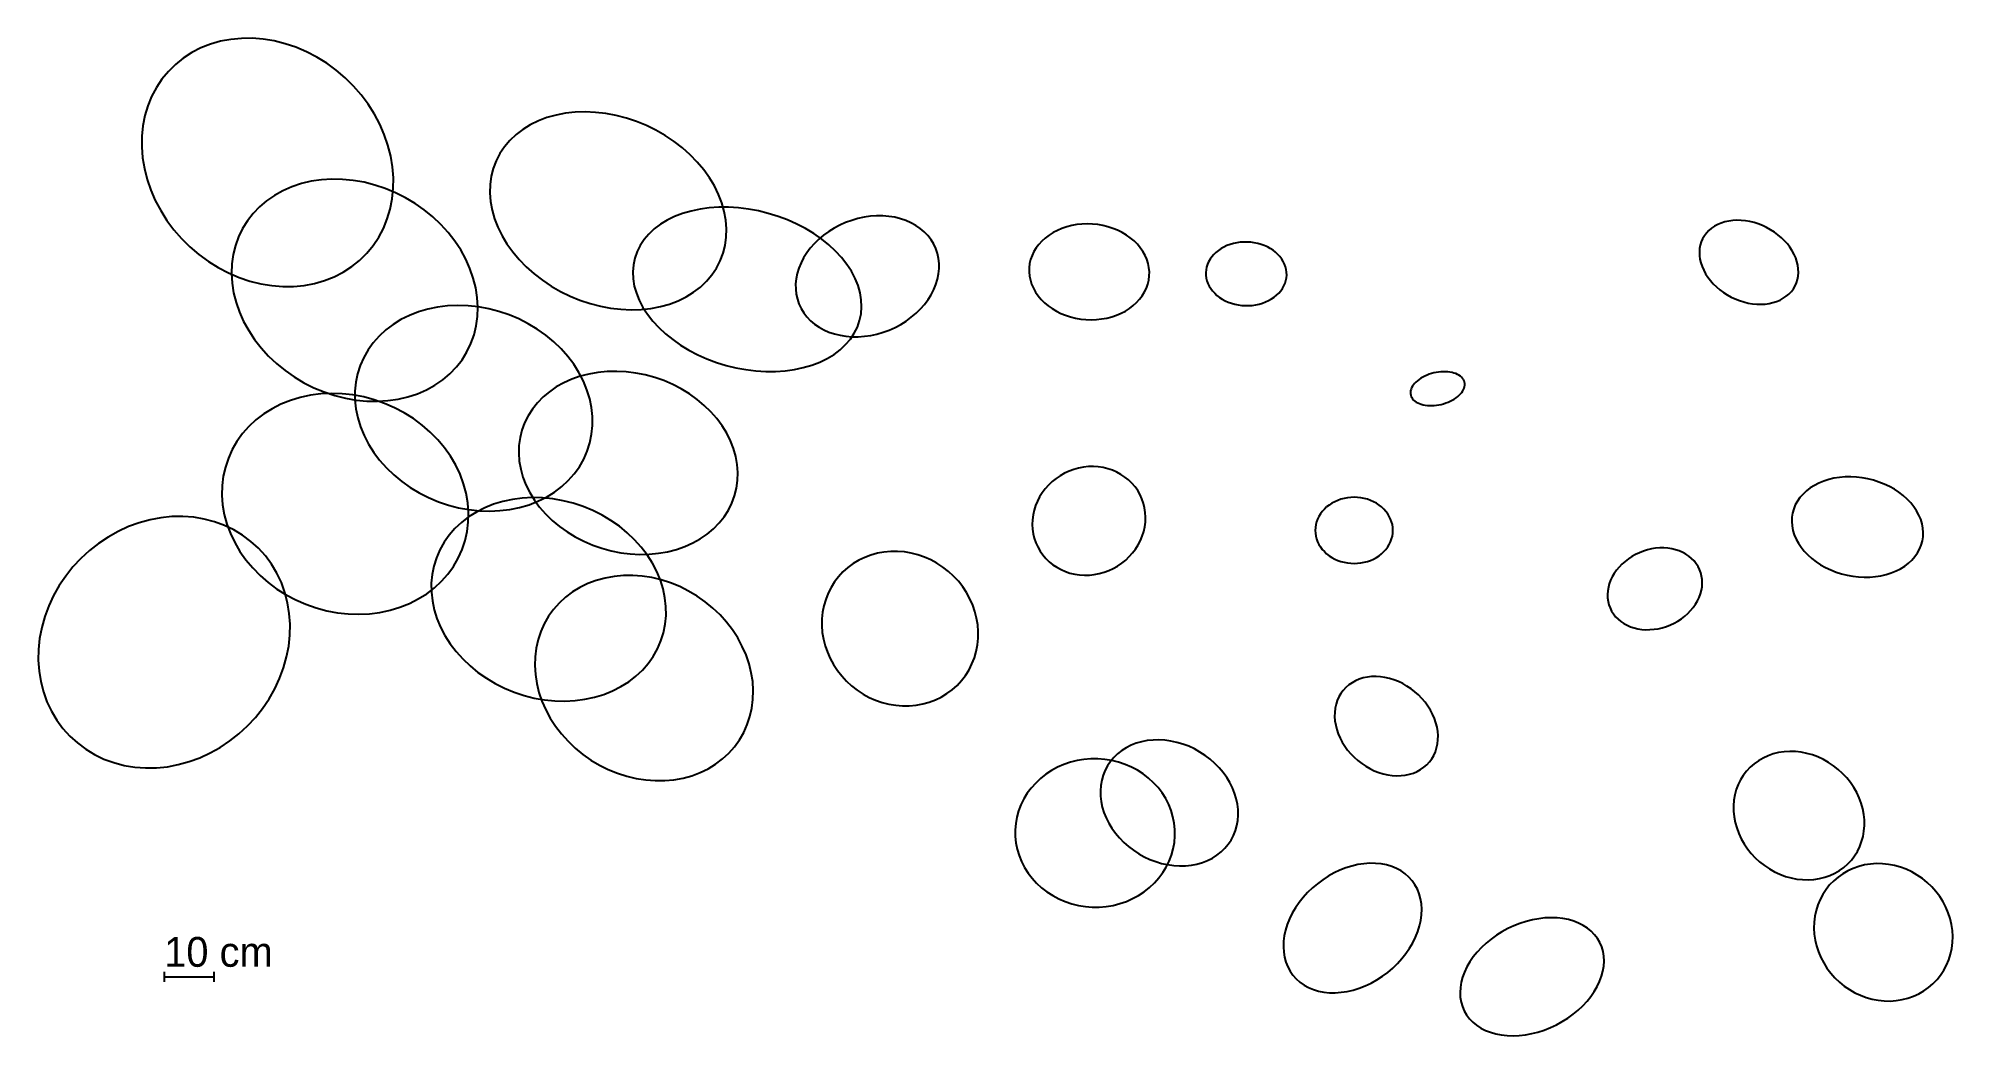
# Model space of a CAD drawing. Header units: metres. Extents: x -14742 to 23791, y -293937 to -273851.
import ezdxf

# ---------------------------------------------------------------- set-up
doc = ezdxf.new("R2010")
doc.units = ezdxf.units.M

msp = doc.modelspace()

# ---------------------------------------------------------------- texts
at = {"layer": 'LAYER'}
msp.add_text('10 cm', height=600, dxfattribs=at).set_placement((-12208.54, -292548.7))

# ---------------------------------------------------------------- linework, layer by layer
at = {"layer": 'LAYER'}
for p, q in [((-11277.53, -273970.23), (-11470.04, -274046.23)), ((-11076.27, -273912.33), (-11277.53, -273970.23)), ((-10867.8, -273872.99), (-11076.27, -273912.33)), ((-10653.69, -273852.5), (-10867.8, -273872.99)), ((-10435.59, -273851.01), (-10653.69, -273852.5)), ((-10215.14, -273868.54), (-10435.59, -273851.01)), ((-9994.03, -273904.95), (-10215.14, -273868.54)), ((-9773.94, -273959.97), (-9994.03, -273904.95)), ((-9556.55, -274033.18), (-9773.94, -273959.97)), ((-11823.03, -274250.12), (-11980.82, -274376.45)), ((-11652.33, -274139.76), (-11823.03, -274250.12)), ((-11470.04, -274046.23), (-11652.33, -274139.76)), ((-9343.5, -274124.01), (-9556.55, -274033.18)), ((-9136.43, -274231.79), (-9343.5, -274124.01)), ((-8936.9, -274355.68), (-9136.43, -274231.79)), ((-8746.43, -274494.76), (-8936.9, -274355.68)), ((-12253.02, -274673.09), (-12365.34, -274841.15)), ((-12124.52, -274517.8), (-12253.02, -274673.09)), ((-11980.82, -274376.45), (-12124.52, -274517.8)), ((-8566.49, -274647.94), (-8746.43, -274494.76)), ((-8398.42, -274814.08), (-8566.49, -274647.94)), ((-12460.64, -275020.68), (-12538.19, -275210.33)), ((-12365.34, -274841.15), (-12460.64, -275020.68)), ((-8243.52, -274991.91), (-8398.42, -274814.08)), ((-8102.96, -275180.07), (-8243.52, -274991.91)), ((-12597.39, -275408.65), (-12637.8, -275614.13)), ((-12538.19, -275210.33), (-12597.39, -275408.65)), ((-7977.81, -275377.14), (-8102.96, -275180.07)), ((-7869.03, -275581.6), (-7977.81, -275377.14)), ((-4504.04, -275449.8), (-4676.93, -275515.06)), ((-4321.78, -275398.82), (-4504.04, -275449.8)), ((-4131.51, -275362.5), (-4321.78, -275398.82)), ((-3934.7, -275341.13), (-4131.51, -275362.5)), ((-3732.83, -275334.86), (-3934.7, -275341.13)), ((-3527.44, -275343.75), (-3732.83, -275334.86)), ((-3320.11, -275367.72), (-3527.44, -275343.75)), ((-3112.4, -275406.59), (-3320.11, -275367.72)), ((-2905.89, -275460.07), (-3112.4, -275406.59)), ((-2702.16, -275527.76), (-2905.89, -275460.07)), ((-12659.11, -275825.22), (-12661.16, -276040.29)), ((-12637.8, -275614.13), (-12659.11, -275825.22)), ((-7777.44, -275791.91), (-7869.03, -275581.6)), ((-7703.74, -276006.47), (-7777.44, -275791.91)), ((-5126.52, -275791.03), (-5249.56, -275907.42)), ((-4989.35, -275686.33), (-5126.52, -275791.03)), ((-4839.11, -275594.11), (-4989.35, -275686.33)), ((-4676.93, -275515.06), (-4839.11, -275594.11)), ((-2502.76, -275609.13), (-2702.16, -275527.76)), ((-2309.21, -275703.56), (-2502.76, -275609.13)), ((-2122.97, -275810.34), (-2309.21, -275703.56)), ((-1945.47, -275928.66), (-2122.97, -275810.34)), ((-12661.16, -276040.29), (-12643.93, -276257.72)), ((-12643.93, -276257.72), (-12607.55, -276475.85)), ((-7648.49, -276223.64), (-7703.74, -276006.47)), ((-7612.11, -276441.77), (-7648.49, -276223.64)), ((-5449.65, -276171.61), (-5525.17, -276317.4)), ((-5357.55, -276034.6), (-5449.65, -276171.61)), ((-5249.56, -275907.42), (-5357.55, -276034.6)), ((-1778.06, -276057.61), (-1945.47, -275928.66)), ((-1622.01, -276196.21), (-1778.06, -276057.61)), ((-1478.5, -276343.41), (-1622.01, -276196.21)), ((-12607.55, -276475.85), (-12552.3, -276693.02)), ((-7594.88, -276659.2), (-7612.11, -276441.77)), ((-7596.92, -276874.27), (-7594.88, -276659.2)), ((-5624.3, -276630.85), (-5647.15, -276796.11)), ((-5583.54, -276470.87), (-5624.3, -276630.85)), ((-5525.17, -276317.4), (-5583.54, -276470.87)), ((-1348.64, -276498.09), (-1478.5, -276343.41)), ((-1233.41, -276659.07), (-1348.64, -276498.09)), ((-1133.68, -276825.13), (-1233.41, -276659.07)), ((-12552.3, -276693.02), (-12478.59, -276907.57)), ((-12478.59, -276907.57), (-12387, -277117.88)), ((-9988.16, -277014.01), (-10145.98, -277122.61)), ((-9818.06, -276919.96), (-9988.16, -277014.01)), ((-9636.96, -276841.16), (-9818.06, -276919.96)), ((-9446.25, -276778.22), (-9636.96, -276841.16)), ((-9247.38, -276731.62), (-9446.25, -276778.22)), ((-9041.85, -276701.72), (-9247.38, -276731.62)), ((-8831.24, -276688.74), (-9041.85, -276701.72)), ((-8617.14, -276692.78), (-8831.24, -276688.74)), ((-8401.19, -276713.8), (-8617.14, -276692.78)), ((-8185.03, -276751.66), (-8401.19, -276713.8)), ((-7970.31, -276806.06), (-8185.03, -276751.66)), ((-7758.65, -276876.58), (-7970.31, -276806.06)), ((-7551.68, -276962.7), (-7758.65, -276876.58)), ((-7618.23, -277085.35), (-7596.92, -276874.27)), ((-7350.95, -277063.75), (-7551.68, -276962.7)), ((-5647.15, -276796.11), (-5651.92, -276965.41)), ((-5651.92, -276965.41), (-5638.57, -277137.46)), ((-1050.22, -276995), (-1133.68, -276825.13)), ((-983.66, -277167.38), (-1050.22, -276995)), ((-12387, -277117.88), (-12278.22, -277322.35)), ((-12278.22, -277322.35), (-12153.07, -277519.41)), ((-10420.04, -277380.04), (-10534.2, -277526.91)), ((-10290.3, -277244.93), (-10420.04, -277380.04)), ((-10145.98, -277122.61), (-10290.3, -277244.93)), ((-7717.85, -277489.16), (-7658.64, -277290.84)), ((-7658.64, -277290.84), (-7618.23, -277085.35)), ((-7158.01, -277178.97), (-7350.95, -277063.75)), ((-6974.33, -277307.47), (-7158.01, -277178.97)), ((-6801.29, -277448.29), (-6974.33, -277307.47)), ((-5638.57, -277137.46), (-5607.19, -277310.94)), ((-5607.19, -277310.94), (-5558.04, -277484.53)), ((-1773.09, -277380.52), (-1933.79, -277441.93)), ((-1602.49, -277330.73), (-1773.09, -277380.52)), ((-1423.3, -277292.94), (-1602.49, -277330.73)), ((-1236.88, -277267.43), (-1423.3, -277292.94)), ((-1044.65, -277254.39), (-1236.88, -277267.43)), ((-848.07, -277253.94), (-1044.65, -277254.39)), ((-934.5, -277340.97), (-983.66, -277167.38)), ((-903.13, -277514.45), (-934.5, -277340.97)), ((-648.64, -277266.06), (-848.07, -277253.94)), ((-447.87, -277290.68), (-648.64, -277266.06)), ((-247.3, -277327.59), (-447.87, -277290.68)), ((-48.45, -277376.53), (-247.3, -277327.59)), ((147.17, -277437.11), (-48.45, -277376.53)), ((338.06, -277508.88), (147.17, -277437.11)), ((2005.47, -277436.54), (1879.4, -277454.55)), ((2131.1, -277427.73), (2005.47, -277436.54)), ((2255.31, -277428.17), (2131.1, -277427.73)), ((2377.18, -277437.86), (2255.31, -277428.17)), ((2495.76, -277456.74), (2377.18, -277437.86)), ((-12153.07, -277519.41), (-12012.52, -277707.57)), ((-12012.52, -277707.57), (-11857.61, -277885.4)), ((-10631.92, -277684.42), (-10712.45, -277851.36)), ((-10534.2, -277526.91), (-10631.92, -277684.42)), ((-7890.69, -277858.34), (-7795.39, -277678.81)), ((-7795.39, -277678.81), (-7717.85, -277489.16)), ((-6640.21, -277600.35), (-6801.29, -277448.29)), ((-6492.33, -277762.49), (-6640.21, -277600.35)), ((-6358.77, -277933.48), (-6492.33, -277762.49)), ((-5558.04, -277484.53), (-5491.48, -277656.91)), ((-5491.48, -277656.91), (-5408.01, -277826.78)), ((-2454.55, -277793.13), (-2549.27, -277903.98)), ((-2344.76, -277690.76), (-2454.55, -277793.13)), ((-2220.72, -277597.64), (-2344.76, -277690.76)), ((-2083.38, -277514.48), (-2220.72, -277597.64)), ((-1933.79, -277441.93), (-2083.38, -277514.48)), ((-889.77, -277686.5), (-903.13, -277514.45)), ((-894.54, -277855.8), (-889.77, -277686.5)), ((522.78, -277591.29), (338.06, -277508.88)), ((699.92, -277683.71), (522.78, -277591.29)), ((868.13, -277785.44), (699.92, -277683.71)), ((1026.13, -277895.71), (868.13, -277785.44)), ((1063.43, -277817.96), (967.05, -277899.03)), ((1166.52, -277743.18), (1063.43, -277817.96)), ((1275.54, -277675.26), (1166.52, -277743.18)), ((1389.67, -277614.71), (1275.54, -277675.26)), ((1508.03, -277561.99), (1389.67, -277614.71)), ((1629.72, -277517.51), (1508.03, -277561.99)), ((1753.83, -277481.61), (1629.72, -277517.51)), ((1879.4, -277454.55), (1753.83, -277481.61)), ((2610.16, -277484.65), (2495.76, -277456.74)), ((2719.51, -277521.38), (2610.16, -277484.65)), ((2822.97, -277566.66), (2719.51, -277521.38)), ((2919.75, -277620.14), (2822.97, -277566.66)), ((3009.13, -277681.41), (2919.75, -277620.14)), ((3090.42, -277750.01), (3009.13, -277681.41)), ((3163, -277825.41), (3090.42, -277750.01)), ((3226.32, -277907.05), (3163, -277825.41)), ((5601.91, -277816.22), (5526.43, -277873.2)), ((5683.54, -277764.86), (5601.91, -277816.22)), ((5770.71, -277719.5), (5683.54, -277764.86)), ((5862.76, -277680.5), (5770.71, -277719.5)), ((5958.97, -277648.14), (5862.76, -277680.5)), ((6058.62, -277622.68), (5958.97, -277648.14)), ((6160.95, -277604.3), (6058.62, -277622.68)), ((6265.19, -277593.15), (6160.95, -277604.3)), ((6370.53, -277589.32), (6265.19, -277593.15)), ((6476.18, -277592.82), (6370.53, -277589.32)), ((6581.34, -277603.65), (6476.18, -277592.82)), ((6685.19, -277621.7), (6581.34, -277603.65)), ((6786.96, -277646.85), (6685.19, -277621.7)), ((6885.87, -277678.9), (6786.96, -277646.85)), ((6981.16, -277717.62), (6885.87, -277678.9)), ((7072.11, -277762.7), (6981.16, -277717.62)), ((7158.02, -277813.8), (7072.11, -277762.7)), ((7238.26, -277870.53), (7158.02, -277813.8)), ((18833.89, -277774.31), (18792.47, -277829.46)), ((18881.81, -277723.62), (18833.89, -277774.31)), ((18935.87, -277677.81), (18881.81, -277723.62)), ((18995.66, -277637.2), (18935.87, -277677.81)), ((19060.72, -277602.11), (18995.66, -277637.2)), ((19130.55, -277572.8), (19060.72, -277602.11)), ((19204.64, -277549.51), (19130.55, -277572.8)), ((19282.41, -277532.4), (19204.64, -277549.51)), ((19363.27, -277521.6), (19282.41, -277532.4)), ((19446.6, -277517.21), (19363.27, -277521.6)), ((19531.78, -277519.25), (19446.6, -277517.21)), ((19618.14, -277527.7), (19531.78, -277519.25)), ((19705.05, -277542.51), (19618.14, -277527.7)), ((19791.83, -277563.55), (19705.05, -277542.51)), ((19877.82, -277590.68), (19791.83, -277563.55)), ((19962.37, -277623.68), (19877.82, -277590.68)), ((20044.84, -277662.29), (19962.37, -277623.68)), ((20124.59, -277706.24), (20044.84, -277662.29)), ((20201.03, -277755.18), (20124.59, -277706.24)), ((20273.56, -277808.75), (20201.03, -277755.18)), ((20341.65, -277866.52), (20273.56, -277808.75)), ((-11857.61, -277885.4), (-11689.55, -278051.54)), ((-11689.55, -278051.54), (-11509.6, -278204.73)), ((-11509.6, -278204.73), (-11319.14, -278343.8)), ((-10819.63, -278208.45), (-10845.47, -278395.86)), ((-10775.18, -278026.49), (-10819.63, -278208.45)), ((-10712.45, -277851.36), (-10775.18, -278026.49)), ((-8275.21, -278323.04), (-8131.52, -278181.69)), ((-8131.52, -278181.69), (-8003.02, -278026.39)), ((-8131.52, -278181.69), (-8131.52, -278181.69)), ((-8003.02, -278026.39), (-7890.69, -277858.34)), ((-6240.54, -278112.01), (-6358.77, -277933.48)), ((-6138.54, -278296.73), (-6240.54, -278112.01)), ((-5408.01, -277826.78), (-5308.29, -277992.84)), ((-5308.29, -277992.84), (-5193.05, -278153.82)), ((-5193.05, -278153.82), (-5063.19, -278308.5)), ((-2690.71, -278147.69), (-2736.35, -278278.68)), ((-2628.19, -278022.47), (-2690.71, -278147.69)), ((-2549.27, -277903.98), (-2628.19, -278022.47)), ((-1016.52, -278334.51), (-958.16, -278181.04)), ((-958.16, -278181.04), (-917.39, -278021.06)), ((-917.39, -278021.06), (-894.54, -277855.8)), ((725.29, -278173.57), (662.54, -278273.21)), ((797.34, -278077.51), (725.29, -278173.57)), ((878.13, -277985.76), (797.34, -278077.51)), ((967.05, -277899.03), (878.13, -277985.76)), ((1172.72, -278013.67), (1026.13, -277895.71)), ((1306.78, -278138.43), (1172.72, -278013.67)), ((1427.29, -278269.04), (1306.78, -278138.43)), ((3279.89, -277994.29), (3226.32, -277907.05)), ((3323.32, -278086.47), (3279.89, -277994.29)), ((3356.26, -278182.91), (3323.32, -278086.47)), ((3378.47, -278282.85), (3356.26, -278182.91)), ((5296.78, -278148.01), (5259.62, -278225.83)), ((5342.42, -278073.29), (5296.78, -278148.01)), ((5396.19, -278002.22), (5342.42, -278073.29)), ((5457.68, -277935.36), (5396.19, -278002.22)), ((5526.43, -277873.2), (5457.68, -277935.36)), ((7312.19, -277932.47), (7238.26, -277870.53)), ((7379.26, -277999.13), (7312.19, -277932.47)), ((7438.97, -278070.02), (7379.26, -277999.13)), ((7490.85, -278144.6), (7438.97, -278070.02)), ((7534.51, -278222.28), (7490.85, -278144.6)), ((8917.6, -278205.54), (8877.98, -278251.44)), ((8962.2, -278162.6), (8917.6, -278205.54)), ((9011.44, -278122.95), (8962.2, -278162.6)), ((9064.95, -278086.88), (9011.44, -278122.95)), ((9122.31, -278054.67), (9064.95, -278086.88)), ((9183.1, -278026.57), (9122.31, -278054.67)), ((9246.85, -278002.78), (9183.1, -278026.57)), ((9313.07, -277983.5), (9246.85, -278002.78)), ((9381.26, -277968.86), (9313.07, -277983.5)), ((9450.91, -277958.99), (9381.26, -277968.86)), ((9521.47, -277953.94), (9450.91, -277958.99)), ((9592.42, -277953.77), (9521.47, -277953.94)), ((9663.22, -277958.47), (9592.42, -277953.77)), ((9733.31, -277968.01), (9663.22, -277958.47)), ((9802.19, -277982.31), (9733.31, -277968.01)), ((9869.3, -278001.27), (9802.19, -277982.31)), ((9934.16, -278024.74), (9869.3, -278001.27)), ((9996.26, -278052.55), (9934.16, -278024.74)), ((10055.13, -278084.47), (9996.26, -278052.55)), ((10110.32, -278120.28), (10055.13, -278084.47)), ((10161.42, -278159.69), (10110.32, -278120.28)), ((10208.03, -278202.41), (10161.42, -278159.69)), ((10249.8, -278248.11), (10208.03, -278202.41)), ((18697.37, -278086), (18692.14, -278156.67)), ((18692.14, -278156.67), (18694.49, -278228.91)), ((18710.14, -278017.43), (18697.37, -278086)), ((18730.36, -277951.49), (18710.14, -278017.43)), ((18757.88, -277888.67), (18730.36, -277951.49)), ((18792.47, -277829.46), (18757.88, -277888.67)), ((20404.76, -277928.07), (20341.65, -277866.52)), ((20462.42, -277992.92), (20404.76, -277928.07)), ((20514.19, -278060.59), (20462.42, -277992.92)), ((20559.68, -278130.55), (20514.19, -278060.59)), ((20598.54, -278202.28), (20559.68, -278130.55)), ((20630.47, -278275.22), (20598.54, -278202.28)), ((-11319.14, -278343.8), (-11119.61, -278467.7)), ((-11119.61, -278467.7), (-10912.54, -278575.47)), ((-10912.54, -278575.47), (-10699.49, -278666.31)), ((-10845.47, -278395.86), (-10852.49, -278587.31)), ((-10852.49, -278587.31), (-10840.65, -278781.32)), ((-8786, -278653.26), (-8603.7, -278559.72)), ((-8603.7, -278559.72), (-8433.01, -278449.37)), ((-8433.01, -278449.37), (-8275.21, -278323.04)), ((-6053.55, -278486.24), (-6138.54, -278296.73)), ((-5986.22, -278679.08), (-6053.55, -278486.24)), ((-5063.19, -278308.5), (-4919.69, -278455.7)), ((-4919.69, -278455.7), (-4763.64, -278594.3)), ((-4763.64, -278594.3), (-4596.22, -278723.25)), ((-2764.77, -278414.46), (-2775.75, -278553.98)), ((-2775.75, -278553.98), (-2769.21, -278696.19)), ((-2736.35, -278278.68), (-2764.77, -278414.46)), ((-1184.15, -278617.31), (-1092.04, -278480.3)), ((-1092.04, -278480.3), (-1016.52, -278334.51)), ((-1016.52, -278334.51), (-1016.52, -278334.51)), ((534.41, -278585.92), (512.84, -278692.12)), ((566.73, -278480.17), (534.41, -278585.92)), ((609.55, -278375.67), (566.73, -278480.17)), ((662.54, -278273.21), (609.55, -278375.67)), ((1533.34, -278404.51), (1427.29, -278269.04)), ((1624.11, -278543.8), (1533.34, -278404.51)), ((1698.92, -278685.85), (1624.11, -278543.8)), ((3357.87, -278702.22), (3379.44, -278596.02)), ((3389.79, -278385.54), (3378.47, -278282.85)), ((3379.44, -278596.02), (3390.11, -278490.19)), ((3390.11, -278490.19), (3389.79, -278385.54)), ((5201.5, -278471.79), (5200.41, -278555.88)), ((5200.41, -278555.88), (5208.53, -278639.95)), ((5211.8, -278388.34), (5201.5, -278471.79)), ((5231.22, -278306.14), (5211.8, -278388.34)), ((5259.62, -278225.83), (5231.22, -278306.14)), ((7569.62, -278302.5), (7534.51, -278222.28)), ((7595.91, -278384.62), (7569.62, -278302.5)), ((7613.18, -278468.04), (7595.91, -278384.62)), ((7621.3, -278552.11), (7613.18, -278468.04)), ((7620.21, -278636.19), (7621.3, -278552.11)), ((8763.68, -278512.41), (8758.8, -278568.12)), ((8758.8, -278568.12), (8760.12, -278624.03)), ((8774.71, -278457.32), (8763.68, -278512.41)), ((8791.81, -278403.28), (8774.71, -278457.32)), ((8814.84, -278350.68), (8791.81, -278403.28)), ((8843.64, -278299.94), (8814.84, -278350.68)), ((8877.98, -278251.44), (8843.64, -278299.94)), ((10286.41, -278296.44), (10249.8, -278248.11)), ((10317.58, -278347.03), (10286.41, -278296.44)), ((10343.08, -278399.51), (10317.58, -278347.03)), ((10362.71, -278453.47), (10343.08, -278399.51)), ((10376.32, -278508.5), (10362.71, -278453.47)), ((10383.81, -278564.18), (10376.32, -278508.5)), ((10385.12, -278620.08), (10383.81, -278564.18)), ((18694.49, -278228.91), (18704.41, -278302.16)), ((18704.41, -278302.16), (18721.81, -278375.87)), ((18721.81, -278375.87), (18746.58, -278449.48)), ((18746.58, -278449.48), (18778.51, -278522.42)), ((18778.51, -278522.42), (18817.37, -278594.15)), ((18817.37, -278594.15), (18862.86, -278664.11)), ((20655.24, -278348.83), (20630.47, -278275.22)), ((20672.64, -278422.54), (20655.24, -278348.83)), ((20682.56, -278495.79), (20672.64, -278422.54)), ((20679.68, -278638.7), (20684.91, -278568.03)), ((20684.91, -278568.03), (20682.56, -278495.79)), ((-10840.65, -278781.32), (-10810.03, -278976.43)), ((-10810.03, -278976.43), (-10760.87, -279171.15)), ((-10699.49, -278666.31), (-10482.09, -278739.52)), ((-10482.09, -278739.52), (-10262, -278794.54)), ((-10262, -278794.54), (-10040.9, -278830.95)), ((-10040.9, -278830.95), (-9820.45, -278848.48)), ((-9820.45, -278848.48), (-9602.34, -278846.99)), ((-9602.34, -278846.99), (-9388.24, -278826.5)), ((-9388.24, -278826.5), (-9179.76, -278787.15)), ((-9179.76, -278787.15), (-8978.51, -278729.26)), ((-8978.51, -278729.26), (-8786, -278653.26)), ((-5937.06, -278873.8), (-5986.22, -278679.08)), ((-5906.44, -279068.91), (-5937.06, -278873.8)), ((-4596.22, -278723.25), (-4418.72, -278841.57)), ((-4418.72, -278841.57), (-4232.49, -278948.35)), ((-4232.49, -278948.35), (-4038.93, -279042.78)), ((-2769.21, -278696.19), (-2745.2, -278840.01)), ((-2745.2, -278840.01), (-2703.89, -278984.34)), ((-1702.59, -279057.8), (-1552.34, -278965.58)), ((-1552.34, -278965.58), (-1415.17, -278860.88)), ((-1415.17, -278860.88), (-1292.13, -278744.49)), ((-1292.13, -278744.49), (-1184.15, -278617.31)), ((512.84, -278692.12), (502.17, -278797.95)), ((502.17, -278797.95), (502.5, -278902.6)), ((502.5, -278902.6), (513.81, -279005.29)), ((1757.2, -278829.59), (1698.92, -278685.85)), ((1798.51, -278973.91), (1757.2, -278829.59)), ((1822.52, -279117.73), (1798.51, -278973.91)), ((3229.75, -279014.93), (3282.74, -278912.47)), ((3282.74, -278912.47), (3325.55, -278807.97)), ((3325.55, -278807.97), (3357.87, -278702.22)), ((5208.53, -278639.95), (5225.8, -278723.36)), ((5225.8, -278723.36), (5252.09, -278805.49)), ((5252.09, -278805.49), (5287.2, -278885.7)), ((5287.2, -278885.7), (5330.86, -278963.39)), ((5330.86, -278963.39), (5382.74, -279037.96)), ((7479.29, -279034.7), (7524.93, -278959.97)), ((7524.93, -278959.97), (7562.09, -278882.16)), ((7562.09, -278882.16), (7590.49, -278801.85)), ((7590.49, -278801.85), (7609.91, -278719.65)), ((7609.91, -278719.65), (7620.21, -278636.19)), ((7620.21, -278636.19), (7620.21, -278636.19)), ((8760.12, -278624.03), (8767.61, -278679.71)), ((8767.61, -278679.71), (8781.22, -278734.74)), ((8781.22, -278734.74), (8800.85, -278788.69)), ((8800.85, -278788.69), (8826.34, -278841.17)), ((8826.34, -278841.17), (8857.52, -278891.77)), ((8857.52, -278891.77), (8894.13, -278940.1)), ((8894.13, -278940.1), (8935.9, -278985.8)), ((10226.33, -278982.66), (10265.95, -278936.77)), ((10265.95, -278936.77), (10300.29, -278888.27)), ((10300.29, -278888.27), (10329.08, -278837.52)), ((10329.08, -278837.52), (10352.12, -278784.93)), ((10352.12, -278784.93), (10369.22, -278730.88)), ((10369.22, -278730.88), (10380.24, -278675.79)), ((10380.24, -278675.79), (10385.12, -278620.08)), ((10385.12, -278620.08), (10385.12, -278620.08)), ((18862.86, -278664.11), (18914.63, -278731.77)), ((18914.63, -278731.77), (18972.29, -278796.63)), ((18972.29, -278796.63), (19035.4, -278858.18)), ((19035.4, -278858.18), (19103.49, -278915.95)), ((19103.49, -278915.95), (19176.02, -278969.51)), ((19176.02, -278969.51), (19252.46, -279018.46)), ((20495.24, -279001.07), (20543.16, -278950.39)), ((20543.16, -278950.39), (20584.58, -278895.24)), ((20584.58, -278895.24), (20619.17, -278836.03)), ((20619.17, -278836.03), (20646.69, -278773.21)), ((20619.17, -278836.03), (20619.17, -278836.03)), ((20646.69, -278773.21), (20666.91, -278707.27)), ((20666.91, -278707.27), (20679.68, -278638.7)), ((-10760.87, -279171.15), (-10693.54, -279363.99)), ((-10693.54, -279363.99), (-10608.55, -279553.5)), ((-7091.71, -279361.7), (-7272.1, -279431.86)), ((-6902.83, -279306.32), (-7091.71, -279361.7)), ((-6706.93, -279266.13), (-6902.83, -279306.32)), ((-6505.47, -279241.43), (-6706.93, -279266.13)), ((-6300.01, -279232.42), (-6505.47, -279241.43)), ((-6092.09, -279239.17), (-6300.01, -279232.42)), ((-5883.31, -279261.62), (-6092.09, -279239.17)), ((-5894.59, -279262.92), (-5906.44, -279068.91)), ((-5901.62, -279454.37), (-5894.59, -279262.92)), ((-5675.26, -279299.6), (-5883.31, -279261.62)), ((-5469.5, -279352.83), (-5675.26, -279299.6)), ((-5267.63, -279420.89), (-5469.5, -279352.83)), ((-4038.93, -279042.78), (-3839.53, -279124.15)), ((-3839.53, -279124.15), (-3635.8, -279191.84)), ((-3635.8, -279191.84), (-3429.3, -279245.32)), ((-3429.3, -279245.32), (-3221.59, -279284.19)), ((-3221.59, -279284.19), (-3014.25, -279308.16)), ((-3014.25, -279308.16), (-2808.87, -279317.05)), ((-2808.87, -279317.05), (-2607, -279310.78)), ((-2703.89, -278984.34), (-2645.61, -279128.07)), ((-2645.61, -279128.07), (-2570.8, -279270.13)), ((-2607, -279310.78), (-2410.18, -279289.41)), ((-2570.8, -279270.13), (-2480.03, -279409.42)), ((-2410.18, -279289.41), (-2219.92, -279253.09)), ((-2219.92, -279253.09), (-2037.65, -279202.11)), ((-2037.65, -279202.11), (-1864.77, -279136.85)), ((-1864.77, -279136.85), (-1702.59, -279057.8)), ((513.81, -279005.29), (536.02, -279105.24)), ((536.02, -279105.24), (568.96, -279201.67)), ((568.96, -279201.67), (568.96, -279201.67)), ((568.96, -279201.67), (612.39, -279293.85)), ((612.39, -279293.85), (665.96, -279381.1)), ((1818.08, -279399.47), (1829.06, -279259.94)), ((1829.06, -279259.94), (1822.52, -279117.73)), ((2925.23, -279389.11), (3014.15, -279302.38)), ((3014.15, -279302.38), (3094.94, -279210.63)), ((3094.94, -279210.63), (3166.99, -279114.57)), ((3166.99, -279114.57), (3229.75, -279014.93)), ((5382.74, -279037.96), (5442.44, -279108.85)), ((5442.44, -279108.85), (5509.52, -279175.52)), ((5509.52, -279175.52), (5583.45, -279237.45)), ((5583.45, -279237.45), (5663.68, -279294.19)), ((5663.68, -279294.19), (5749.6, -279345.29)), ((5749.6, -279345.29), (5840.55, -279390.37)), ((7050.99, -279388.48), (7138.16, -279343.13)), ((7138.16, -279343.13), (7219.8, -279291.76)), ((7219.8, -279291.76), (7295.28, -279234.79)), ((7295.28, -279234.79), (7364.03, -279172.63)), ((7364.03, -279172.63), (7425.52, -279105.76)), ((7425.52, -279105.76), (7479.29, -279034.7)), ((8935.9, -278985.8), (8982.51, -279028.51)), ((8982.51, -279028.51), (9033.6, -279067.93)), ((9033.6, -279067.93), (9088.8, -279103.73)), ((9088.8, -279103.73), (9147.67, -279135.66)), ((9147.67, -279135.66), (9209.76, -279163.46)), ((9209.76, -279163.46), (9274.62, -279186.93)), ((9274.62, -279186.93), (9341.74, -279205.89)), ((9341.74, -279205.89), (9410.61, -279220.2)), ((9410.61, -279220.2), (9480.71, -279229.73)), ((9480.71, -279229.73), (9551.5, -279234.43)), ((9551.5, -279234.43), (9622.45, -279234.26)), ((9622.45, -279234.26), (9693.02, -279229.22)), ((9693.02, -279229.22), (9762.66, -279219.34)), ((9762.66, -279219.34), (9830.85, -279204.7)), ((9830.85, -279204.7), (9897.08, -279185.42)), ((9897.08, -279185.42), (9960.82, -279161.64)), ((9960.82, -279161.64), (10021.61, -279133.53)), ((10021.61, -279133.53), (10078.98, -279101.33)), ((10078.98, -279101.33), (10132.49, -279065.26)), ((10132.49, -279065.26), (10181.73, -279025.6)), ((10181.73, -279025.6), (10226.33, -278982.66)), ((19252.46, -279018.46), (19332.21, -279062.4)), ((19332.21, -279062.4), (19414.68, -279101.02)), ((19414.68, -279101.02), (19499.23, -279134.02)), ((19499.23, -279134.02), (19585.22, -279161.15)), ((19585.22, -279161.15), (19672, -279182.19)), ((19672, -279182.19), (19758.91, -279197)), ((19758.91, -279197), (19845.27, -279205.45)), ((19845.27, -279205.45), (19930.45, -279207.49)), ((19930.45, -279207.49), (20013.78, -279203.09)), ((20013.78, -279203.09), (20094.64, -279192.3)), ((20094.64, -279192.3), (20172.41, -279175.19)), ((20172.41, -279175.19), (20246.5, -279151.9)), ((20246.5, -279151.9), (20316.33, -279122.59)), ((20316.33, -279122.59), (20381.39, -279087.5)), ((20381.39, -279087.5), (20441.18, -279046.89)), ((20441.18, -279046.89), (20495.24, -279001.07)), ((-10608.55, -279553.5), (-10506.55, -279738.22)), ((-10506.55, -279738.22), (-10388.32, -279916.75)), ((-7749.11, -279725.08), (-7882.68, -279847.92)), ((-7602.06, -279614.24), (-7749.11, -279725.08)), ((-7442.66, -279516.25), (-7602.06, -279614.24)), ((-7272.1, -279431.86), (-7442.66, -279516.25)), ((-5971.91, -279823.74), (-5927.45, -279641.78)), ((-5927.45, -279641.78), (-5901.62, -279454.37)), ((-5071.16, -279503.28), (-5267.63, -279420.89)), ((-4881.59, -279599.36), (-5071.16, -279503.28)), ((-4700.37, -279708.4), (-4881.59, -279599.36)), ((-4528.88, -279829.58), (-4700.37, -279708.4)), ((-2480.03, -279409.42), (-2373.98, -279544.88)), ((-2373.98, -279544.88), (-2253.47, -279675.49)), ((-2253.47, -279675.49), (-2119.41, -279800.25)), ((665.96, -279381.1), (729.28, -279462.73)), ((729.28, -279462.73), (801.86, -279538.13)), ((801.86, -279538.13), (883.15, -279606.73)), ((883.15, -279606.73), (972.53, -279668)), ((972.53, -279668), (1069.32, -279721.48)), ((1069.32, -279721.48), (1172.78, -279766.76)), ((1681.5, -279791.46), (1744.02, -279666.24)), ((1744.02, -279666.24), (1789.66, -279535.24)), ((1789.66, -279535.24), (1818.08, -279399.47)), ((1789.66, -279535.24), (1789.66, -279535.24)), ((2262.56, -279770.63), (2384.26, -279726.15)), ((2384.26, -279726.15), (2502.62, -279673.43)), ((2502.62, -279673.43), (2616.74, -279612.88)), ((2616.74, -279612.88), (2725.77, -279544.96)), ((2725.77, -279544.96), (2828.86, -279470.18)), ((2828.86, -279470.18), (2925.23, -279389.11)), ((5840.55, -279390.37), (5935.84, -279429.08)), ((5935.84, -279429.08), (6034.75, -279461.13)), ((6034.75, -279461.13), (6136.52, -279486.28)), ((6136.52, -279486.28), (6240.37, -279504.34)), ((6240.37, -279504.34), (6345.52, -279515.16)), ((6345.52, -279515.16), (6451.17, -279518.67)), ((6451.17, -279518.67), (6556.52, -279514.83)), ((6556.52, -279514.83), (6660.75, -279503.68)), ((6660.75, -279503.68), (6763.09, -279485.31)), ((6763.09, -279485.31), (6862.74, -279459.85)), ((6862.74, -279459.85), (6958.95, -279427.49)), ((6958.95, -279427.49), (7050.99, -279388.48)), ((-10388.32, -279916.75), (-10254.76, -280087.74)), ((-10254.76, -280087.74), (-10106.87, -280249.88)), ((-8105.44, -280125.8), (-8192.93, -280278.72)), ((-8001.76, -279981.84), (-8105.44, -280125.8)), ((-7882.68, -279847.92), (-8001.76, -279981.84)), ((-6115.17, -280165.81), (-6034.64, -279998.86)), ((-6034.64, -279998.86), (-5971.91, -279823.74)), ((-4368.42, -279961.96), (-4528.88, -279829.58)), ((-4220.21, -280104.55), (-4368.42, -279961.96)), ((-4085.38, -280256.25), (-4220.21, -280104.55)), ((-2119.41, -279800.25), (-1972.82, -279918.22)), ((-1972.82, -279918.22), (-1814.82, -280028.48)), ((-1814.82, -280028.48), (-1646.61, -280130.22)), ((-1646.61, -280130.22), (-1469.47, -280222.64)), ((1172.78, -279766.76), (1282.12, -279803.49)), ((1274.03, -280216.29), (1398.07, -280123.17)), ((1282.12, -279803.49), (1396.52, -279831.4)), ((1396.52, -279831.4), (1515.11, -279850.28)), ((1398.07, -280123.17), (1507.86, -280020.79)), ((1507.86, -280020.79), (1602.58, -279909.94)), ((1515.11, -279850.28), (1636.97, -279859.97)), ((1602.58, -279909.94), (1681.5, -279791.46)), ((1636.97, -279859.97), (1761.19, -279860.41)), ((1761.19, -279860.41), (1886.81, -279851.6)), ((1886.81, -279851.6), (2012.89, -279833.59)), ((2012.89, -279833.59), (2138.46, -279806.53)), ((2138.46, -279806.53), (2262.56, -279770.63)), ((-10106.87, -280249.88), (-9945.8, -280401.94)), ((-9945.8, -280401.94), (-9772.76, -280542.75)), ((-8263.57, -280439.43), (-8316.81, -280606.72)), ((-8192.93, -280278.72), (-8263.57, -280439.43)), ((-6456.78, -280605.29), (-6327.05, -280470.19)), ((-6327.05, -280470.19), (-6212.88, -280323.32)), ((-6212.88, -280323.32), (-6115.17, -280165.81)), ((-6115.17, -280165.81), (-6115.17, -280165.81)), ((-3964.95, -280415.92), (-4085.38, -280256.25)), ((-3859.85, -280582.33), (-3964.95, -280415.92)), ((-1469.47, -280222.64), (-1284.75, -280305.05)), ((-1284.75, -280305.05), (-1093.86, -280376.82)), ((-1093.86, -280376.82), (-898.24, -280437.4)), ((-898.24, -280437.4), (-699.39, -280486.33)), ((-699.39, -280486.33), (-498.82, -280523.25)), ((290.19, -280546.5), (476.61, -280520.99)), ((476.61, -280520.99), (655.8, -280483.2)), ((655.8, -280483.2), (826.39, -280433.41)), ((826.39, -280433.41), (987.1, -280372)), ((987.1, -280372), (1136.69, -280299.44)), ((1136.69, -280299.44), (1274.03, -280216.29)), ((-9772.76, -280542.75), (-9589.07, -280671.26)), ((-9589.07, -280671.26), (-9396.13, -280786.48)), ((-9396.13, -280786.48), (-9195.41, -280887.53)), ((-9195.41, -280887.53), (-8988.43, -280973.65)), ((-8352.26, -280779.29), (-8369.64, -280955.85)), ((-8316.81, -280606.72), (-8352.26, -280779.29)), ((-6929.03, -280930.27), (-6758.92, -280836.22)), ((-6758.92, -280836.22), (-6601.11, -280727.61)), ((-6601.11, -280727.61), (-6456.78, -280605.29)), ((-4315.92, -280872.79), (-4455.39, -280968.3)), ((-4165.42, -280788.91), (-4315.92, -280872.79)), ((-4005.04, -280717.3), (-4165.42, -280788.91)), ((-3836.01, -280658.52), (-4005.04, -280717.3)), ((-3770.87, -280754.23), (-3859.85, -280582.33)), ((-3659.6, -280612.99), (-3836.01, -280658.52)), ((-3698.7, -280930.3), (-3770.87, -280754.23)), ((-3477.15, -280581.08), (-3659.6, -280612.99)), ((-3290.07, -280563.02), (-3477.15, -280581.08)), ((-3099.77, -280558.96), (-3290.07, -280563.02)), ((-2907.7, -280568.91), (-3099.77, -280558.96)), ((-2715.32, -280592.82), (-2907.7, -280568.91)), ((-2524.1, -280630.48), (-2715.32, -280592.82)), ((-2335.49, -280681.63), (-2524.1, -280630.48)), ((-2150.93, -280745.86), (-2335.49, -280681.63)), ((-1971.82, -280822.7), (-2150.93, -280745.86)), ((-1799.52, -280911.55), (-1971.82, -280822.7)), ((-498.82, -280523.25), (-298.06, -280547.86)), ((-298.06, -280547.86), (-98.62, -280559.99)), ((-98.62, -280559.99), (97.95, -280559.53)), ((97.95, -280559.53), (290.19, -280546.5)), ((12900.03, -280889.16), (12888, -280918.94)), ((12916.03, -280859.52), (12900.03, -280889.16)), ((12935.88, -280830.22), (12916.03, -280859.52)), ((12959.44, -280801.51), (12935.88, -280830.22)), ((12986.52, -280773.6), (12959.44, -280801.51)), ((13016.92, -280746.69), (12986.52, -280773.6)), ((13050.4, -280721.01), (13016.92, -280746.69)), ((13086.71, -280696.73), (13050.4, -280721.01)), ((13125.58, -280674.05), (13086.71, -280696.73)), ((13166.71, -280653.14), (13125.58, -280674.05)), ((13209.79, -280634.15), (13166.71, -280653.14)), ((13254.48, -280617.24), (13209.79, -280634.15)), ((13300.45, -280602.52), (13254.48, -280617.24)), ((13347.35, -280590.12), (13300.45, -280602.52)), ((13394.82, -280580.13), (13347.35, -280590.12)), ((13442.5, -280572.62), (13394.82, -280580.13)), ((13490.02, -280567.65), (13442.5, -280572.62)), ((13537.03, -280565.26), (13490.02, -280567.65)), ((13583.17, -280565.46), (13537.03, -280565.26)), ((13628.09, -280568.26), (13583.17, -280565.46)), ((13671.44, -280573.63), (13628.09, -280568.26)), ((13712.9, -280581.54), (13671.44, -280573.63)), ((13752.14, -280591.91), (13712.9, -280581.54)), ((13788.87, -280604.68), (13752.14, -280591.91)), ((13822.82, -280619.75), (13788.87, -280604.68)), ((13853.72, -280637), (13822.82, -280619.75)), ((13881.33, -280656.3), (13853.72, -280637)), ((13905.46, -280677.5), (13881.33, -280656.3)), ((13925.9, -280700.44), (13905.46, -280677.5)), ((13942.52, -280724.95), (13925.9, -280700.44)), ((13955.17, -280750.84), (13942.52, -280724.95)), ((13944.77, -280923.62), (13956.79, -280893.84)), ((13963.77, -280777.92), (13955.17, -280750.84)), ((13956.79, -280893.84), (13964.75, -280864.15)), ((13968.26, -280805.97), (13963.77, -280777.92)), ((13964.75, -280864.15), (13968.58, -280834.79)), ((13968.58, -280834.79), (13968.26, -280805.97)), ((-9856.99, -281219.87), (-10036.75, -281311.01)), ((-9667.4, -281144.01), (-9856.99, -281219.87)), ((-9469.41, -281083.99), (-9667.4, -281144.01)), ((-9264.54, -281040.27), (-9469.41, -281083.99)), ((-9054.35, -281013.2), (-9264.54, -281040.27)), ((-8840.42, -281002.96), (-9054.35, -281013.2)), ((-8988.43, -280973.65), (-8776.78, -281044.17)), ((-8624.4, -281009.65), (-8840.42, -281002.96)), ((-8776.78, -281044.17), (-8562.05, -281098.57)), ((-8407.93, -281033.2), (-8624.4, -281009.65)), ((-8562.05, -281098.57), (-8345.89, -281136.43)), ((-8192.65, -281073.45), (-8407.93, -281033.2)), ((-8369.64, -280955.85), (-8368.82, -281135.05)), ((-8368.82, -281135.05), (-8349.8, -281315.52)), ((-8345.89, -281136.43), (-8129.94, -281157.45)), ((-7980.2, -281130.08), (-8192.65, -281073.45)), ((-8129.94, -281157.45), (-7915.85, -281161.49)), ((-7772.21, -281202.66), (-7980.2, -281130.08)), ((-7915.85, -281161.49), (-7705.24, -281148.51)), ((-7570.24, -281290.65), (-7772.21, -281202.66)), ((-7705.24, -281148.51), (-7499.71, -281118.6)), ((-7375.84, -281393.36), (-7570.24, -281290.65)), ((-7499.71, -281118.6), (-7300.83, -281072.01)), ((-7300.83, -281072.01), (-7110.12, -281009.07)), ((-7110.12, -281009.07), (-6929.03, -280930.27)), ((-4697.11, -281191.24), (-4797.51, -281316.96)), ((-4582.78, -281074.72), (-4697.11, -281191.24)), ((-4455.39, -280968.3), (-4582.78, -281074.72)), ((-3643.87, -281109.2), (-3698.7, -280930.3)), ((-3606.81, -281289.58), (-3643.87, -281109.2)), ((-3587.79, -281470.05), (-3606.81, -281289.58)), ((-1635.35, -281011.74), (-1799.52, -280911.55)), ((-1480.55, -281122.51), (-1635.35, -281011.74)), ((-1336.31, -281243), (-1480.55, -281122.51)), ((-1203.72, -281372.32), (-1336.31, -281243)), ((12880.05, -280948.63), (12876.22, -280977.99)), ((12876.22, -280977.99), (12876.54, -281006.81)), ((12876.54, -281006.81), (12881.02, -281034.86)), ((12888, -280918.94), (12880.05, -280948.63)), ((12881.02, -281034.86), (12881.02, -281034.86)), ((12881.02, -281034.86), (12889.62, -281061.94)), ((12889.62, -281061.94), (12902.28, -281087.83)), ((12902.28, -281087.83), (12918.9, -281112.34)), ((12918.9, -281112.34), (12939.34, -281135.28)), ((12939.34, -281135.28), (12963.46, -281156.49)), ((12963.46, -281156.49), (12991.08, -281175.78)), ((12991.08, -281175.78), (13021.98, -281193.03)), ((13021.98, -281193.03), (13055.92, -281208.1)), ((13055.92, -281208.1), (13092.66, -281220.87)), ((13092.66, -281220.87), (13131.9, -281231.25)), ((13131.9, -281231.25), (13173.36, -281239.15)), ((13173.36, -281239.15), (13216.71, -281244.52)), ((13216.71, -281244.52), (13261.62, -281247.32)), ((13261.62, -281247.32), (13307.76, -281247.52)), ((13307.76, -281247.52), (13354.77, -281245.13)), ((13354.77, -281245.13), (13402.3, -281240.16)), ((13402.3, -281240.16), (13449.98, -281232.65)), ((13449.98, -281232.65), (13497.45, -281222.66)), ((13497.45, -281222.66), (13544.35, -281210.26)), ((13544.35, -281210.26), (13590.32, -281195.54)), ((13590.32, -281195.54), (13635.01, -281178.63)), ((13635.01, -281178.63), (13678.09, -281159.65)), ((13678.09, -281159.65), (13719.21, -281138.73)), ((13719.21, -281138.73), (13758.08, -281116.05)), ((13758.08, -281116.05), (13794.4, -281091.77)), ((13794.4, -281091.77), (13827.88, -281066.09)), ((13827.88, -281066.09), (13858.28, -281039.18)), ((13858.28, -281039.18), (13885.36, -281011.27)), ((13885.36, -281011.27), (13908.92, -280982.56)), ((13908.92, -280982.56), (13928.77, -280953.27)), ((13928.77, -280953.27), (13944.77, -280923.62)), ((-10503.77, -281668.55), (-10631.42, -281812.75)), ((-10361.38, -281536.21), (-10503.77, -281668.55)), ((-10205.31, -281416.72), (-10361.38, -281536.21)), ((-10036.75, -281311.01), (-10205.31, -281416.72)), ((-8349.8, -281315.52), (-8312.74, -281495.9)), ((-8312.74, -281495.9), (-8257.91, -281674.8)), ((-8257.91, -281674.8), (-8185.73, -281850.87)), ((-7190.49, -281510.03), (-7375.84, -281393.36)), ((-7015.6, -281639.76), (-7190.49, -281510.03)), ((-6852.5, -281781.56), (-7015.6, -281639.76)), ((-4953.6, -281592.16), (-5008.09, -281739.53)), ((-4883.23, -281450.94), (-4953.6, -281592.16)), ((-4797.51, -281316.96), (-4883.23, -281450.94)), ((-3604.35, -281825.81), (-3586.97, -281649.25)), ((-3586.97, -281649.25), (-3587.79, -281470.05)), ((-1083.79, -281509.47), (-1203.72, -281372.32)), ((-977.43, -281653.41), (-1083.79, -281509.47)), ((-885.46, -281803.04), (-977.43, -281653.41)), ((-10743.33, -281967.71), (-10838.66, -282132.25)), ((-10631.42, -281812.75), (-10743.33, -281967.71)), ((-8185.73, -281850.87), (-8096.75, -282022.77)), ((-8096.75, -282022.77), (-7991.65, -282189.18)), ((-6702.44, -281934.35), (-6852.5, -281781.56)), ((-6566.54, -282096.98), (-6702.44, -281934.35)), ((-5067.9, -282048.23), (-5072.77, -282207.21)), ((-5046.29, -281891.94), (-5067.9, -282048.23)), ((-5008.09, -281739.53), (-5046.29, -281891.94)), ((-3693.04, -282165.66), (-3639.8, -281998.38)), ((-3639.8, -281998.38), (-3604.35, -281825.81)), ((-808.56, -281957.22), (-885.46, -281803.04)), ((-747.34, -282114.79), (-808.56, -281957.22)), ((-10916.69, -282305.11), (-10976.82, -282484.99)), ((-10838.66, -282132.25), (-10916.69, -282305.11)), ((-7991.65, -282189.18), (-7871.23, -282348.85)), ((-7871.23, -282348.85), (-7736.4, -282500.55)), ((-6445.86, -282268.21), (-6566.54, -282096.98)), ((-6341.3, -282446.72), (-6445.86, -282268.21)), ((-6253.66, -282631.17), (-6341.3, -282446.72)), ((-5072.77, -282207.21), (-5060.85, -282367.67)), ((-5060.85, -282367.67), (-5032.23, -282528.38)), ((-3851.17, -282479.3), (-3763.67, -282326.38)), ((-3763.67, -282326.38), (-3693.04, -282165.66)), ((-3693.04, -282165.66), (-3693.04, -282165.66)), ((-702.25, -282274.53), (-747.34, -282114.79)), ((-673.64, -282435.25), (-702.25, -282274.53)), ((-661.72, -282595.7), (-673.64, -282435.25)), ((-11018.59, -282670.5), (-11041.68, -282860.25)), ((-10976.82, -282484.99), (-11018.59, -282670.5)), ((-7736.4, -282500.55), (-7588.19, -282643.14)), ((-7588.19, -282643.14), (-7427.73, -282775.52)), ((-7427.73, -282775.52), (-7256.24, -282896.7)), ((-6183.61, -282820.14), (-6253.66, -282631.17)), ((-6131.68, -283012.21), (-6183.61, -282820.14)), ((-5032.23, -282528.38), (-4987.14, -282688.13)), ((-4987.14, -282688.13), (-4925.92, -282845.69)), ((-4207.5, -282880.02), (-4073.92, -282757.18)), ((-4073.92, -282757.18), (-3954.84, -282623.26)), ((-3954.84, -282623.26), (-3851.17, -282479.3)), ((-688.2, -282910.97), (-666.58, -282754.68)), ((-666.58, -282754.68), (-661.72, -282595.7)), ((5663.97, -282778.8), (5591.24, -282847.77)), ((5742.35, -282715.85), (5663.97, -282778.8)), ((5825.76, -282659.38), (5742.35, -282715.85)), ((5913.57, -282609.84), (5825.76, -282659.38)), ((6005.12, -282567.6), (5913.57, -282609.84)), ((6099.71, -282532.97), (6005.12, -282567.6)), ((6196.61, -282506.23), (6099.71, -282532.97)), ((6295.1, -282487.57), (6196.61, -282506.23)), ((6394.42, -282477.15), (6295.1, -282487.57)), ((6493.81, -282475.03), (6394.42, -282477.15)), ((6592.52, -282481.23), (6493.81, -282475.03)), ((6689.79, -282495.71), (6592.52, -282481.23)), ((6784.9, -282518.36), (6689.79, -282495.71)), ((6877.11, -282549), (6784.9, -282518.36)), ((6965.71, -282587.4), (6877.11, -282549)), ((7050.05, -282633.27), (6965.71, -282587.4)), ((7129.47, -282686.26), (7050.05, -282633.27)), ((7203.37, -282745.97), (7129.47, -282686.26)), ((7271.2, -282811.93), (7203.37, -282745.97)), ((7332.42, -282883.66), (7271.2, -282811.93)), ((21097.53, -282808.54), (21007.06, -282854.33)), ((21193.92, -282769.47), (21097.53, -282808.54)), ((21295.48, -282737.43), (21193.92, -282769.47)), ((21401.46, -282712.67), (21295.48, -282737.43)), ((21511.03, -282695.37), (21401.46, -282712.67)), ((21623.37, -282685.66), (21511.03, -282695.37)), ((21737.63, -282683.62), (21623.37, -282685.66)), ((21852.92, -282689.26), (21737.63, -282683.62)), ((21968.38, -282702.54), (21852.92, -282689.26)), ((22083.13, -282723.36), (21968.38, -282702.54)), ((22196.29, -282751.56), (22083.13, -282723.36)), ((22307, -282786.92), (22196.29, -282751.56)), ((22414.42, -282829.18), (22307, -282786.92)), ((22517.73, -282878.02), (22414.42, -282829.18)), ((-11041.68, -282860.25), (-11045.93, -283052.78)), ((-11045.93, -283052.78), (-11031.29, -283246.63)), ((-7256.24, -282896.7), (-7075.02, -283005.74)), ((-7075.02, -283005.74), (-6885.45, -283101.82)), ((-6885.45, -283101.82), (-6688.98, -283184.2)), ((-6688.98, -283184.2), (-6487.1, -283252.27)), ((-6098.27, -283205.91), (-6131.68, -283012.21)), ((-6083.63, -283399.76), (-6098.27, -283205.91)), ((-5392.01, -283178.97), (-5578.22, -283235.34)), ((-5198.79, -283137.6), (-5392.01, -283178.97)), ((-5000.01, -283111.54), (-5198.79, -283137.6)), ((-4797.2, -283101), (-5000.01, -283111.54)), ((-4925.92, -282845.69), (-4849.03, -282999.88)), ((-4864.9, -283243.4), (-4684.5, -283173.24)), ((-4849.03, -282999.88), (-4757.05, -283149.51)), ((-4591.89, -283106.04), (-4797.2, -283101)), ((-4757.05, -283149.51), (-4650.7, -283293.44)), ((-4684.5, -283173.24), (-4513.95, -283088.85)), ((-4385.66, -283126.64), (-4591.89, -283106.04)), ((-4513.95, -283088.85), (-4354.54, -282990.86)), ((-4180.06, -283162.63), (-4385.66, -283126.64)), ((-4354.54, -282990.86), (-4207.5, -282880.02)), ((-3976.66, -283213.74), (-4180.06, -283162.63)), ((-3777.02, -283279.59), (-3976.66, -283213.74)), ((-851.26, -283351.97), (-780.89, -283210.76)), ((-780.89, -283210.76), (-726.4, -283063.38)), ((-726.4, -283063.38), (-688.2, -282910.97)), ((-726.4, -283063.38), (-726.4, -283063.38)), ((5366.96, -283172.65), (5329.7, -283263.04)), ((5412.12, -283085.29), (5366.96, -283172.65)), ((5464.83, -283001.6), (5412.12, -283085.29)), ((5524.68, -282922.22), (5464.83, -283001.6)), ((5591.24, -282847.77), (5524.68, -282922.22)), ((7386.58, -282960.6), (7332.42, -282883.66)), ((7433.26, -283042.17), (7386.58, -282960.6)), ((7472.11, -283127.75), (7433.26, -283042.17)), ((7502.84, -283216.69), (7472.11, -283127.75)), ((7525.2, -283308.3), (7502.84, -283216.69)), ((11294, -283214.92), (11239.9, -283250.31)), ((11351.51, -283183.68), (11294, -283214.92)), ((11411.99, -283156.84), (11351.51, -283183.68)), ((11474.99, -283134.59), (11411.99, -283156.84)), ((11540.02, -283117.1), (11474.99, -283134.59)), ((11606.6, -283104.52), (11540.02, -283117.1)), ((11674.21, -283096.92), (11606.6, -283104.52)), ((11742.33, -283094.38), (11674.21, -283096.92)), ((11810.46, -283096.91), (11742.33, -283094.38)), ((11878.07, -283104.49), (11810.46, -283096.91)), ((11944.65, -283117.06), (11878.07, -283104.49)), ((12009.69, -283134.53), (11944.65, -283117.06)), ((12072.69, -283156.77), (12009.69, -283134.53)), ((12133.18, -283183.6), (12072.69, -283156.77)), ((12190.7, -283214.82), (12133.18, -283183.6)), ((12244.8, -283250.2), (12190.7, -283214.82)), ((20665.64, -283170.46), (20623.19, -283247.74)), ((20717.29, -283097.16), (20665.64, -283170.46)), ((20777.75, -283028.39), (20717.29, -283097.16)), ((20846.55, -282964.68), (20777.75, -283028.39)), ((20923.18, -282906.51), (20846.55, -282964.68)), ((21007.06, -282854.33), (20923.18, -282906.51)), ((22616.14, -282933.05), (22517.73, -282878.02)), ((22708.92, -282993.88), (22616.14, -282933.05)), ((22795.34, -283060.02), (22708.92, -282993.88)), ((22874.75, -283130.98), (22795.34, -283060.02)), ((22946.55, -283206.22), (22874.75, -283130.98)), ((23010.2, -283285.17), (22946.55, -283206.22)), ((-12493.37, -283546.75), (-12711.79, -283606.77)), ((-12272.79, -283505.5), (-12493.37, -283546.75)), ((-12051.71, -283483.33), (-12272.79, -283505.5)), ((-11831.83, -283480.4), (-12051.71, -283483.33)), ((-11614.82, -283496.74), (-11831.83, -283480.4)), ((-11402.33, -283532.23), (-11614.82, -283496.74)), ((-11195.97, -283586.59), (-11402.33, -283532.23)), ((-10997.31, -283659.41), (-11195.97, -283586.59)), ((-11031.29, -283246.63), (-10997.88, -283440.33)), ((-10997.88, -283440.33), (-10945.95, -283632.39)), ((-6487.1, -283252.27), (-6281.35, -283305.5)), ((-6225.52, -283600.57), (-6356.81, -283723.34)), ((-6281.35, -283305.5), (-6073.3, -283343.48)), ((-6080.88, -283489.59), (-6225.52, -283600.57)), ((-6110.97, -283782.04), (-6087.88, -283592.29)), ((-6087.88, -283592.29), (-6083.63, -283399.76)), ((-5923.97, -283391.24), (-6080.88, -283489.59)), ((-6073.3, -283343.48), (-5864.52, -283365.93)), ((-5755.99, -283306.28), (-5923.97, -283391.24)), ((-5864.52, -283365.93), (-5656.6, -283372.68)), ((-5578.22, -283235.34), (-5755.99, -283306.28)), ((-5656.6, -283372.68), (-5451.14, -283363.67)), ((-5451.14, -283363.67), (-5249.68, -283338.97)), ((-5249.68, -283338.97), (-5053.77, -283298.78)), ((-5053.77, -283298.78), (-4864.9, -283243.4)), ((-4650.7, -283293.44), (-4530.76, -283430.59)), ((-4530.76, -283430.59), (-4398.17, -283559.91)), ((-4398.17, -283559.91), (-4253.93, -283680.41)), ((-3582.65, -283359.67), (-3777.02, -283279.59)), ((-3395.03, -283453.37), (-3582.65, -283359.67)), ((-3215.58, -283559.98), (-3395.03, -283453.37)), ((-3045.68, -283678.69), (-3215.58, -283559.98)), ((-1037.38, -283611.68), (-936.97, -283485.95)), ((-936.97, -283485.95), (-851.26, -283351.97)), ((5267.8, -283545.32), (5264.33, -283640.73)), ((5279.93, -283450.08), (5267.8, -283545.32)), ((5300.62, -283355.75), (5279.93, -283450.08)), ((5329.7, -283263.04), (5300.62, -283355.75)), ((7539.04, -283401.89), (7525.2, -283308.3)), ((7528.63, -283687.41), (7540.76, -283592.17)), ((7544.24, -283496.76), (7539.04, -283401.89)), ((7540.76, -283592.17), (7544.24, -283496.76)), ((10987.35, -283588.27), (10972.6, -283645.02)), ((11007.85, -283532.84), (10987.35, -283588.27)), ((11033.94, -283479.14), (11007.85, -283532.84)), ((11065.42, -283427.58), (11033.94, -283479.14)), ((11102.06, -283378.56), (11065.42, -283427.58)), ((11143.56, -283332.44), (11102.06, -283378.56)), ((11189.63, -283289.58), (11143.56, -283332.44)), ((11239.9, -283250.31), (11189.63, -283289.58)), ((12295.08, -283289.46), (12244.8, -283250.2)), ((12341.16, -283332.3), (12295.08, -283289.46)), ((12382.68, -283378.41), (12341.16, -283332.3)), ((12419.32, -283427.43), (12382.68, -283378.41)), ((12450.81, -283478.98), (12419.32, -283427.43)), ((12476.92, -283532.68), (12450.81, -283478.98)), ((12497.43, -283588.11), (12476.92, -283532.68)), ((12512.19, -283644.85), (12497.43, -283588.11)), ((20553.9, -283497.44), (20550.75, -283584.52)), ((20550.75, -283584.52), (20557.68, -283672.42)), ((20567.11, -283411.86), (20553.9, -283497.44)), ((20590.26, -283328.41), (20567.11, -283411.86)), ((20623.19, -283247.74), (20590.26, -283328.41)), ((23065.2, -283367.21), (23010.2, -283285.17)), ((23111.14, -283451.74), (23065.2, -283367.21)), ((23147.67, -283538.11), (23111.14, -283451.74)), ((23174.51, -283625.65), (23147.67, -283538.11)), ((-13337.57, -283894.14), (-13531.04, -284023.27)), ((-13135.5, -283781.12), (-13337.57, -283894.14)), ((-12926.38, -283685.09), (-13135.5, -283781.12)), ((-12711.79, -283606.77), (-12926.38, -283685.09)), ((-10807.88, -283750.14), (-10997.31, -283659.41)), ((-10945.95, -283632.39), (-10875.9, -283821.37)), ((-10875.9, -283821.37), (-10788.26, -284005.82)), ((-10629.11, -283858.09), (-10807.88, -283750.14)), ((-10462.35, -283982.43), (-10629.11, -283858.09)), ((-10308.89, -284122.21), (-10462.35, -283982.43)), ((-6473.73, -283856.97), (-6575.39, -284000.43)), ((-6356.81, -283723.34), (-6473.73, -283856.97)), ((-6212.87, -284147.43), (-6152.74, -283967.55)), ((-6152.74, -283967.55), (-6110.97, -283782.04)), ((-4253.93, -283680.41), (-4099.14, -283791.18)), ((-4099.14, -283791.18), (-3934.97, -283891.36)), ((-3934.97, -283891.36), (-3762.67, -283980.22)), ((-3762.67, -283980.22), (-3583.56, -284057.05)), ((-2886.62, -283808.59), (-3045.68, -283678.69)), ((-2739.6, -283948.7), (-2886.62, -283808.59)), ((-2605.75, -284097.95), (-2739.6, -283948.7)), ((-1569.06, -284014), (-1418.56, -283930.13)), ((-1418.56, -283930.13), (-1279.09, -283834.61)), ((-1279.09, -283834.61), (-1151.71, -283728.2)), ((-1151.71, -283728.2), (-1037.38, -283611.68)), ((5264.33, -283640.73), (5269.52, -283735.59)), ((5269.52, -283735.59), (5283.36, -283829.19)), ((5283.36, -283829.19), (5305.72, -283920.8)), ((5305.72, -283920.8), (5336.45, -284009.74)), ((7396.44, -284052.2), (7441.6, -283964.83)), ((7441.6, -283964.83), (7478.86, -283874.45)), ((7478.86, -283874.45), (7507.95, -283781.74)), ((7507.95, -283781.74), (7528.63, -283687.41)), ((10963.7, -283702.65), (10960.74, -283760.71)), ((10960.74, -283760.71), (10960.74, -283760.71)), ((10960.74, -283760.71), (10963.72, -283818.78)), ((10972.6, -283645.02), (10963.7, -283702.65)), ((10963.72, -283818.78), (10972.62, -283876.41)), ((10972.62, -283876.41), (10987.39, -283933.15)), ((10987.39, -283933.15), (11007.9, -283988.58)), ((11007.9, -283988.58), (11034, -284042.27)), ((12450.88, -284042.12), (12476.97, -283988.42)), ((12476.97, -283988.42), (12497.47, -283932.98)), ((12497.47, -283932.98), (12512.22, -283876.23)), ((12521.1, -283702.47), (12512.19, -283644.85)), ((12512.22, -283876.23), (12521.11, -283818.61)), ((12524.08, -283760.54), (12521.1, -283702.47)), ((12521.11, -283818.61), (12524.08, -283760.54)), ((20557.68, -283672.42), (20574.62, -283760.48)), ((20574.62, -283760.48), (20601.46, -283848.02)), ((20601.46, -283848.02), (20637.99, -283934.39)), ((20637.99, -283934.39), (20683.93, -284018.91)), ((23158.87, -284057.72), (23182.02, -283974.27)), ((23191.45, -283713.71), (23174.51, -283625.65)), ((23182.02, -283974.27), (23195.23, -283888.68)), ((23182.02, -283974.27), (23182.02, -283974.27)), ((23198.38, -283801.61), (23191.45, -283713.71)), ((23195.23, -283888.68), (23198.38, -283801.61)), ((-13886.41, -284325.85), (-14045.59, -284497)), ((-13714.46, -284167.54), (-13886.41, -284325.85)), ((-13531.04, -284023.27), (-13714.46, -284167.54)), ((-10788.26, -284005.82), (-10683.7, -284184.33)), ((-10683.7, -284184.33), (-10563.02, -284355.56)), ((-10563.02, -284355.56), (-10427.12, -284518.19)), ((-10169.88, -284276.38), (-10308.89, -284122.21)), ((-10046.39, -284443.77), (-10169.88, -284276.38)), ((-6730, -284312.44), (-6781.76, -284478.6)), ((-6661.03, -284152.64), (-6730, -284312.44)), ((-6575.39, -284000.43), (-6661.03, -284152.64)), ((-6386.23, -284484.83), (-6290.9, -284320.29)), ((-6290.9, -284320.29), (-6212.87, -284147.43)), ((-6212.87, -284147.43), (-6212.87, -284147.43)), ((-3583.56, -284057.05), (-3398.99, -284121.29)), ((-3398.99, -284121.29), (-3210.38, -284172.43)), ((-3210.38, -284172.43), (-3019.16, -284210.1)), ((-3019.16, -284210.1), (-2826.78, -284234)), ((-2826.78, -284234), (-2634.71, -284243.96)), ((-2634.71, -284243.96), (-2444.41, -284239.89)), ((-2486.09, -284255.2), (-2605.75, -284097.95)), ((-2381.52, -284419.26), (-2486.09, -284255.2)), ((-2444.41, -284239.89), (-2257.33, -284221.83)), ((-2257.33, -284221.83), (-2074.89, -284189.92)), ((-2074.89, -284189.92), (-1898.48, -284144.4)), ((-1898.48, -284144.4), (-1729.44, -284085.61)), ((-1729.44, -284085.61), (-1569.06, -284014)), ((1772.03, -284361.98), (1658.54, -284430.46)), ((1891.85, -284303.98), (1772.03, -284361.98)), ((2017.07, -284256.91), (1891.85, -284303.98)), ((2146.75, -284221.11), (2017.07, -284256.91)), ((2279.9, -284196.87), (2146.75, -284221.11)), ((2415.5, -284184.36), (2279.9, -284196.87)), ((2552.54, -284183.69), (2415.5, -284184.36)), ((2689.95, -284194.85), (2552.54, -284183.69)), ((2826.7, -284217.77), (2689.95, -284194.85)), ((2961.74, -284252.26), (2826.7, -284217.77)), ((3094.05, -284298.07), (2961.74, -284252.26)), ((3222.62, -284354.85), (3094.05, -284298.07)), ((3346.48, -284422.16), (3222.62, -284354.85)), ((5336.45, -284009.74), (5375.3, -284095.31)), ((5375.3, -284095.31), (5375.3, -284095.31)), ((5375.3, -284095.31), (5421.98, -284176.88)), ((5421.98, -284176.88), (5476.14, -284253.82)), ((5476.14, -284253.82), (5537.37, -284325.55)), ((5537.37, -284325.55), (5605.19, -284391.52)), ((7066.21, -284421.64), (7144.59, -284358.68)), ((7144.59, -284358.68), (7217.33, -284289.72)), ((7217.33, -284289.72), (7283.88, -284215.26)), ((7283.88, -284215.26), (7343.74, -284135.89)), ((7343.74, -284135.89), (7396.44, -284052.2)), ((11034, -284042.27), (11065.5, -284093.83)), ((11065.5, -284093.83), (11102.14, -284142.84)), ((11102.14, -284142.84), (11143.66, -284188.95)), ((11143.66, -284188.95), (11189.73, -284231.8)), ((11189.73, -284231.8), (11240.02, -284271.06)), ((11240.02, -284271.06), (11294.12, -284306.44)), ((11294.12, -284306.44), (11351.64, -284337.66)), ((11351.64, -284337.66), (11412.13, -284364.49)), ((11412.13, -284364.49), (11475.13, -284386.72)), ((12009.83, -284386.67), (12072.83, -284364.42)), ((12072.83, -284364.42), (12133.31, -284337.57)), ((12133.31, -284337.57), (12190.82, -284306.34)), ((12190.82, -284306.34), (12244.92, -284270.95)), ((12244.92, -284270.95), (12295.19, -284231.67)), ((12295.19, -284231.67), (12341.25, -284188.82)), ((12341.25, -284188.82), (12382.76, -284142.7)), ((12382.76, -284142.7), (12419.4, -284093.68)), ((12419.4, -284093.68), (12450.88, -284042.12)), ((17262.06, -284334.3), (17195.22, -284385.49)), ((17332.96, -284287.7), (17262.06, -284334.3)), ((17407.38, -284246.05), (17332.96, -284287.7)), ((17484.77, -284209.66), (17407.38, -284246.05)), ((17564.52, -284178.81), (17484.77, -284209.66)), ((17646.04, -284153.73), (17564.52, -284178.81)), ((17728.7, -284134.62), (17646.04, -284153.73)), ((17811.88, -284121.62), (17728.7, -284134.62)), ((17894.93, -284114.82), (17811.88, -284121.62)), ((17977.24, -284114.29), (17894.93, -284114.82)), ((18058.16, -284120.02), (17977.24, -284114.29)), ((18137.1, -284131.98), (18058.16, -284120.02)), ((18213.43, -284150.06), (18137.1, -284131.98)), ((18286.6, -284174.14), (18213.43, -284150.06)), ((18356.03, -284204.02), (18286.6, -284174.14)), ((18421.2, -284239.49), (18356.03, -284204.02)), ((18481.61, -284280.27), (18421.2, -284239.49)), ((18536.81, -284326.05), (18481.61, -284280.27)), ((18586.37, -284376.48), (18536.81, -284326.05)), ((20683.93, -284018.91), (20738.93, -284100.96)), ((20738.93, -284100.96), (20802.58, -284179.91)), ((20802.58, -284179.91), (20874.38, -284255.15)), ((20874.38, -284255.15), (20953.79, -284326.11)), ((20953.79, -284326.11), (21040.21, -284392.25)), ((22902.58, -284421.45), (22971.38, -284357.74)), ((22971.38, -284357.74), (23031.84, -284288.97)), ((23031.84, -284288.97), (23083.49, -284215.67)), ((23083.49, -284215.67), (23125.94, -284138.39)), ((23125.94, -284138.39), (23158.87, -284057.72)), ((-14190.79, -284679.68), (-14320.9, -284872.5)), ((-14045.59, -284497), (-14190.79, -284679.68)), ((-10427.12, -284518.19), (-10277.05, -284670.98)), ((-10277.05, -284670.98), (-10113.95, -284812.78)), ((-9939.35, -284623.09), (-10046.39, -284443.77)), ((-9849.58, -284812.98), (-9939.35, -284623.09)), ((-6815.92, -284649.88), (-6832.22, -284824.95)), ((-6781.76, -284478.6), (-6815.92, -284649.88)), ((-6625.78, -284783.99), (-6498.14, -284639.79)), ((-6498.14, -284639.79), (-6386.23, -284484.83)), ((-3335.02, -284720.89), (-3511.04, -284769.1)), ((-3153.04, -284688), (-3335.02, -284720.89)), ((-2966.46, -284670.69), (-3153.04, -284688)), ((-2776.71, -284669.09), (-2966.46, -284670.69)), ((-2585.24, -284683.22), (-2776.71, -284669.09)), ((-2393.5, -284712.96), (-2585.24, -284683.22)), ((-2202.95, -284758.08), (-2393.5, -284712.96)), ((-2292.84, -284588.88), (-2381.52, -284419.26)), ((-2220.73, -284762.76), (-2292.84, -284588.88)), ((-2015.04, -284818.26), (-2202.95, -284758.08)), ((1364.36, -284693.18), (1284.22, -284797.63)), ((1453.93, -284596.69), (1364.36, -284693.18)), ((1552.24, -284508.89), (1453.93, -284596.69)), ((1658.54, -284430.46), (1552.24, -284508.89)), ((3464.67, -284499.49), (3346.48, -284422.16)), ((3576.3, -284586.25), (3464.67, -284499.49)), ((3680.53, -284681.79), (3576.3, -284586.25)), ((3776.55, -284785.38), (3680.53, -284681.79)), ((5605.19, -284391.52), (5679.09, -284451.23)), ((5679.09, -284451.23), (5758.51, -284504.22)), ((5758.51, -284504.22), (5842.85, -284550.09)), ((5842.85, -284550.09), (5931.46, -284588.49)), ((5931.46, -284588.49), (6023.66, -284619.13)), ((6023.66, -284619.13), (6118.77, -284641.78)), ((6118.77, -284641.78), (6216.05, -284656.26)), ((6216.05, -284656.26), (6314.76, -284662.46)), ((6314.76, -284662.46), (6414.15, -284660.34)), ((6414.15, -284660.34), (6513.46, -284649.91)), ((6513.46, -284649.91), (6611.95, -284631.26)), ((6611.95, -284631.26), (6708.85, -284604.51)), ((6708.85, -284604.51), (6803.44, -284569.89)), ((6803.44, -284569.89), (6894.99, -284527.64)), ((6894.99, -284527.64), (6982.8, -284478.1)), ((6982.8, -284478.1), (7066.21, -284421.64)), ((11475.13, -284386.72), (11540.17, -284404.2)), ((11540.17, -284404.2), (11606.75, -284416.77)), ((11606.75, -284416.77), (11674.36, -284424.35)), ((11674.36, -284424.35), (11742.48, -284426.87)), ((11742.48, -284426.87), (11810.61, -284424.33)), ((11810.61, -284424.33), (11878.22, -284416.74)), ((11878.22, -284416.74), (11944.79, -284404.15)), ((11944.79, -284404.15), (12009.83, -284386.67)), ((16938.54, -284695.6), (16905.44, -284765.15)), ((16978.16, -284627.9), (16938.54, -284695.6)), ((17024.02, -284562.55), (16978.16, -284627.9)), ((17075.75, -284500.05), (17024.02, -284562.55)), ((17132.96, -284440.88), (17075.75, -284500.05)), ((17195.22, -284385.49), (17132.96, -284440.88)), ((18629.92, -284431.19), (18586.37, -284376.48)), ((18667.12, -284489.75), (18629.92, -284431.19)), ((18697.7, -284551.71), (18667.12, -284489.75)), ((18721.41, -284616.61), (18697.7, -284551.71)), ((18738.08, -284683.95), (18721.41, -284616.61)), ((18747.58, -284753.23), (18738.08, -284683.95)), ((18749.85, -284823.9), (18747.58, -284753.23)), ((21040.21, -284392.25), (21132.99, -284453.07)), ((21132.99, -284453.07), (21231.4, -284508.11)), ((21231.4, -284508.11), (21334.71, -284556.95)), ((21334.71, -284556.95), (21442.13, -284599.21)), ((21442.13, -284599.21), (21552.84, -284634.57)), ((21552.84, -284634.57), (21666, -284662.77)), ((21666, -284662.77), (21780.75, -284683.59)), ((21780.75, -284683.59), (21896.21, -284696.87)), ((21896.21, -284696.87), (22011.5, -284702.51)), ((22011.5, -284702.51), (22125.76, -284700.47)), ((22125.76, -284700.47), (22238.1, -284690.76)), ((22238.1, -284690.76), (22347.67, -284673.46)), ((22347.67, -284673.46), (22453.65, -284648.69)), ((22453.65, -284648.69), (22555.21, -284616.66)), ((22555.21, -284616.66), (22651.6, -284577.59)), ((22651.6, -284577.59), (22742.07, -284531.8)), ((22742.07, -284531.8), (22825.95, -284479.62)), ((22825.95, -284479.62), (22902.58, -284421.45)), ((-14434.94, -285073.99), (-14532.03, -285282.62)), ((-14320.9, -284872.5), (-14434.94, -285073.99)), ((-10113.95, -284812.78), (-9939.06, -284942.51)), ((-9939.06, -284942.51), (-9753.72, -285059.18)), ((-9777.77, -285012), (-9849.58, -284812.98)), ((-9724.46, -285218.63), (-9777.77, -285012)), ((-9753.72, -285059.18), (-9559.32, -285161.89)), ((-7272.57, -285232.67), (-7092.81, -285141.53)), ((-7092.81, -285141.53), (-6924.25, -285035.82)), ((-6924.25, -285035.82), (-6768.18, -284916.33)), ((-6832.22, -284824.95), (-6830.55, -285002.5)), ((-6830.55, -285002.5), (-6810.91, -285181.17)), ((-6768.18, -284916.33), (-6625.78, -284783.99)), ((-4129.45, -285106.22), (-4256.75, -285223.36)), ((-3990.12, -285001.48), (-4129.45, -285106.22)), ((-3839.84, -284909.94), (-3990.12, -285001.48)), ((-3679.74, -284832.28), (-3839.84, -284909.94)), ((-3511.04, -284769.1), (-3679.74, -284832.28)), ((-2165.73, -284939.59), (-2220.73, -284762.76)), ((-2128.27, -285118.02), (-2165.73, -284939.59)), ((-2108.63, -285296.68), (-2128.27, -285118.02)), ((-1831.2, -284893.02), (-2015.04, -284818.26)), ((-1652.83, -284981.8), (-1831.2, -284893.02)), ((-1481.29, -285083.92), (-1652.83, -284981.8)), ((-1317.89, -285198.6), (-1481.29, -285083.92)), ((1154.57, -285027.18), (1106.05, -285150.53)), ((1214.11, -284909.25), (1154.57, -285027.18)), ((1284.22, -284797.63), (1214.11, -284909.25)), ((3863.63, -284896.22), (3776.55, -284785.38)), ((3941.12, -285013.48), (3863.63, -284896.22)), ((4008.43, -285136.26), (3941.12, -285013.48)), ((4065.03, -285263.63), (4008.43, -285136.26)), ((16847.56, -284979.5), (16842.56, -285051.04)), ((16842.56, -285051.04), (16844.83, -285121.71)), ((16844.83, -285121.71), (16854.33, -285190.99)), ((16859.77, -284907.64), (16847.56, -284979.5)), ((16879.11, -284836.01), (16859.77, -284907.64)), ((16905.44, -284765.15), (16879.11, -284836.01)), ((18653.87, -285179.34), (18686.97, -285109.79)), ((18686.97, -285109.79), (18713.3, -285038.93)), ((18713.3, -285038.93), (18732.64, -284967.3)), ((18732.64, -284967.3), (18744.85, -284895.44)), ((18744.85, -284895.44), (18749.85, -284823.9)), ((-14611.44, -285496.81), (-14672.56, -285714.92)), ((-14532.03, -285282.62), (-14611.44, -285496.81)), ((-9690.05, -285431.3), (-9724.46, -285218.63)), ((-9674.81, -285648.4), (-9690.05, -285431.3)), ((-9559.32, -285161.89), (-9357.35, -285249.88)), ((-9357.35, -285249.88), (-9149.35, -285322.46)), ((-9149.35, -285322.46), (-8936.91, -285379.09)), ((-8936.91, -285379.09), (-8721.63, -285419.34)), ((-8721.63, -285419.34), (-8505.15, -285442.89)), ((-8505.15, -285442.89), (-8289.13, -285449.58)), ((-8289.13, -285449.58), (-8075.21, -285439.34)), ((-8075.21, -285439.34), (-7865.02, -285412.26)), ((-7865.02, -285412.26), (-7660.15, -285368.55)), ((-7660.15, -285368.55), (-7462.16, -285308.53)), ((-7462.16, -285308.53), (-7272.57, -285232.67)), ((-6810.91, -285181.17), (-6773.44, -285359.59)), ((-6773.44, -285359.59), (-6718.45, -285536.42)), ((-4471.52, -285491.16), (-4557.35, -285639.79)), ((-4371.07, -285352), (-4471.52, -285491.16)), ((-4256.75, -285223.36), (-4371.07, -285352)), ((-2123.26, -285649.31), (-2106.95, -285474.23)), ((-2106.95, -285474.23), (-2108.63, -285296.68)), ((-1163.86, -285324.98), (-1317.89, -285198.6)), ((-1020.38, -285462.09), (-1163.86, -285324.98)), ((-888.54, -285608.89), (-1020.38, -285462.09)), ((1043.46, -285409.69), (1029.88, -285543.53)), ((1068.92, -285278.36), (1043.46, -285409.69)), ((1106.05, -285150.53), (1068.92, -285278.36)), ((4110.51, -285394.61), (4065.03, -285263.63)), ((4144.51, -285528.22), (4110.51, -285394.61)), ((4166.78, -285663.43), (4144.51, -285528.22)), ((16854.33, -285190.99), (16871, -285258.33)), ((16871, -285258.33), (16894.72, -285323.23)), ((16894.72, -285323.23), (16894.72, -285323.23)), ((16894.72, -285323.23), (16925.29, -285385.19)), ((16925.29, -285385.19), (16962.49, -285443.75)), ((16962.49, -285443.75), (17006.04, -285498.45)), ((17006.04, -285498.45), (17055.6, -285548.89)), ((18330.35, -285540.64), (18397.19, -285489.45)), ((18397.19, -285489.45), (18459.45, -285434.06)), ((18459.45, -285434.06), (18516.66, -285374.89)), ((18516.66, -285374.89), (18568.39, -285312.39)), ((18568.39, -285312.39), (18614.25, -285247.04)), ((18614.25, -285247.04), (18653.87, -285179.34)), ((-14672.56, -285714.92), (-14714.93, -285935.29)), ((-9702.14, -286089.22), (-9678.85, -285868.26)), ((-9678.85, -285868.26), (-9674.81, -285648.4)), ((-6718.45, -285536.42), (-6646.34, -285710.31)), ((-6646.34, -285710.31), (-6557.66, -285879.92)), ((-6557.66, -285879.92), (-6453.09, -286043.98)), ((-4627.91, -285796.76), (-4682.65, -285960.86)), ((-4557.35, -285639.79), (-4627.91, -285796.76)), ((-2209.18, -285986.75), (-2157.42, -285820.58)), ((-2157.42, -285820.58), (-2123.26, -285649.31)), ((-769.35, -285764.25), (-888.54, -285608.89)), ((-663.71, -285927.01), (-769.35, -285764.25)), ((1029.88, -285543.53), (1028.26, -285678.86)), ((1028.26, -285678.86), (1038.62, -285814.65)), ((1038.62, -285814.65), (1060.89, -285949.86)), ((4177.14, -285799.22), (4166.78, -285663.43)), ((4175.52, -285934.55), (4177.14, -285799.22)), ((17055.6, -285548.89), (17110.8, -285594.67)), ((17110.8, -285594.67), (17171.21, -285635.45)), ((17171.21, -285635.45), (17236.38, -285670.92)), ((17236.38, -285670.92), (17305.81, -285700.8)), ((17305.81, -285700.8), (17378.98, -285724.88)), ((17378.98, -285724.88), (17455.31, -285742.96)), ((17455.31, -285742.96), (17534.25, -285754.92)), ((17534.25, -285754.92), (17615.17, -285760.65)), ((17615.17, -285760.65), (17697.48, -285760.12)), ((17697.48, -285760.12), (17780.53, -285753.32)), ((17780.53, -285753.32), (17863.71, -285740.32)), ((17863.71, -285740.32), (17946.37, -285721.21)), ((17946.37, -285721.21), (18027.89, -285696.13)), ((18027.89, -285696.13), (18107.64, -285665.28)), ((18107.64, -285665.28), (18185.03, -285628.89)), ((18185.03, -285628.89), (18259.45, -285587.23)), ((18259.45, -285587.23), (18330.35, -285540.64)), ((-14738.23, -286156.25), (-14742.27, -286376.11)), ((-14714.93, -285935.29), (-14738.23, -286156.25)), ((-9744.51, -286309.59), (-9702.14, -286089.22)), ((-6453.09, -286043.98), (-6333.42, -286201.24)), ((-6333.42, -286201.24), (-6199.57, -286350.48)), ((-4721.15, -286130.86), (-4743.14, -286305.45)), ((-4682.65, -285960.86), (-4721.15, -286130.86)), ((-2465.45, -286442.21), (-2363.78, -286298.75)), ((-2363.78, -286298.75), (-2278.14, -286146.54)), ((-2278.14, -286146.54), (-2209.18, -285986.75)), ((-2209.18, -285986.75), (-2209.18, -285986.75)), ((-572.42, -286095.91), (-663.71, -285927.01)), ((-496.18, -286269.68), (-572.42, -286095.91)), ((-435.58, -286446.98), (-496.18, -286269.68)), ((1060.89, -285949.86), (1094.89, -286083.47)), ((1094.89, -286083.47), (1140.36, -286214.45)), ((1140.36, -286214.45), (1196.97, -286341.82)), ((4099.35, -286327.55), (4136.48, -286199.72)), ((4136.48, -286199.72), (4161.93, -286068.39)), ((4161.93, -286068.39), (4175.52, -285934.55)), ((-14742.27, -286376.11), (-14727.03, -286593.21)), ((-14727.03, -286593.21), (-14692.62, -286805.88)), ((-9885.04, -286741.89), (-9805.64, -286527.7)), ((-9805.64, -286527.7), (-9744.51, -286309.59)), ((-6199.57, -286350.48), (-6052.56, -286490.59)), ((-6052.56, -286490.59), (-5893.49, -286620.5)), ((-5893.49, -286620.5), (-5723.59, -286739.2)), ((-4743.14, -286305.45), (-4748.43, -286483.31)), ((-4748.43, -286483.31), (-4737, -286663.09)), ((-4737, -286663.09), (-4708.91, -286843.42)), ((-2713.65, -286698.61), (-2582.37, -286575.84)), ((-2582.37, -286575.84), (-2465.45, -286442.21)), ((-391.07, -286626.48), (-435.58, -286446.98)), ((-362.98, -286806.81), (-391.07, -286626.48)), ((1196.97, -286341.82), (1264.27, -286464.6)), ((1264.27, -286464.6), (1341.76, -286581.86)), ((1341.76, -286581.86), (1428.85, -286692.7)), ((3841.04, -286784.9), (3921.18, -286680.45)), ((3921.18, -286680.45), (3991.29, -286568.83)), ((3991.29, -286568.83), (4050.83, -286450.9)), ((4050.83, -286450.9), (4099.35, -286327.55)), ((-14692.62, -286805.88), (-14639.3, -287012.51)), ((-14639.3, -287012.51), (-14567.49, -287211.53)), ((-10096.17, -287152.01), (-9982.14, -286950.52)), ((-9982.14, -286950.52), (-9885.04, -286741.89)), ((-5723.59, -286739.2), (-5544.15, -286845.81)), ((-5544.15, -286845.81), (-5356.53, -286939.52)), ((-5356.53, -286939.52), (-5162.16, -287019.59)), ((-5162.16, -287019.59), (-4962.51, -287085.44)), ((-4708.91, -286843.42), (-4664.4, -287022.91)), ((-4664.4, -287022.91), (-4603.8, -287200.22)), ((-3547.16, -287120.21), (-3360.96, -287063.84)), ((-3360.96, -287063.84), (-3183.19, -286992.9)), ((-3183.19, -286992.9), (-3015.21, -286907.94)), ((-3015.21, -286907.94), (-2858.3, -286809.59)), ((-2858.3, -286809.59), (-2713.65, -286698.61)), ((-351.55, -286986.58), (-362.98, -286806.81)), ((-356.84, -287164.45), (-351.55, -286986.58)), ((1428.85, -286692.7), (1524.87, -286796.29)), ((1524.87, -286796.29), (1629.09, -286891.83)), ((1629.09, -286891.83), (1740.73, -286978.59)), ((1740.73, -286978.59), (1858.92, -287055.93)), ((1858.92, -287055.93), (1982.77, -287123.23)), ((3433.36, -287116.1), (3546.85, -287047.63)), ((3546.85, -287047.63), (3653.16, -286969.19)), ((3653.16, -286969.19), (3751.47, -286881.39)), ((3751.47, -286881.39), (3841.04, -286784.9)), ((3841.04, -286784.9), (3841.04, -286784.9)), ((11476.54, -287046.39), (11436.75, -287114.5)), ((11523.28, -286983.27), (11476.54, -287046.39)), ((11576.63, -286925.62), (11523.28, -286983.27)), ((11636.19, -286873.89), (11576.63, -286925.62)), ((11701.48, -286828.47), (11636.19, -286873.89)), ((11772.03, -286789.7), (11701.48, -286828.47)), ((11847.29, -286757.87), (11772.03, -286789.7)), ((11926.7, -286733.24), (11847.29, -286757.87)), ((12009.63, -286715.99), (11926.7, -286733.24)), ((12095.48, -286706.25), (12009.63, -286715.99)), ((12183.57, -286704.09), (12095.48, -286706.25)), ((12273.24, -286709.53), (12183.57, -286704.09)), ((12363.82, -286722.53), (12273.24, -286709.53)), ((12454.6, -286742.99), (12363.82, -286722.53)), ((12544.9, -286770.76), (12454.6, -286742.99)), ((12634.03, -286805.61), (12544.9, -286770.76)), ((12721.32, -286847.3), (12634.03, -286805.61)), ((12806.09, -286895.49), (12721.32, -286847.3)), ((12887.71, -286949.83), (12806.09, -286895.49)), ((12965.54, -287009.9), (12887.71, -286949.83)), ((13039.01, -287075.24), (12965.54, -287009.9)), ((-14567.49, -287211.53), (-14477.72, -287401.42)), ((-14477.72, -287401.42), (-14370.69, -287580.74)), ((-10371.49, -287527.51), (-10226.29, -287344.83)), ((-10226.29, -287344.83), (-10096.17, -287152.01)), ((-4962.51, -287085.44), (-4759.12, -287136.56)), ((-4759.12, -287136.56), (-4553.52, -287172.55)), ((-4603.8, -287200.22), (-4527.56, -287373.99)), ((-4553.52, -287172.55), (-4347.28, -287193.14)), ((-4527.56, -287373.99), (-4436.27, -287542.89)), ((-4347.28, -287193.14), (-4141.98, -287198.19)), ((-4141.98, -287198.19), (-3939.17, -287187.64)), ((-3939.17, -287187.64), (-3740.39, -287161.58)), ((-3740.39, -287161.58), (-3547.16, -287120.21)), ((-417.33, -287509.04), (-378.83, -287339.04)), ((-378.83, -287339.04), (-356.84, -287164.45)), ((1982.77, -287123.23), (2111.35, -287180.01)), ((2111.35, -287180.01), (2243.66, -287225.82)), ((2243.66, -287225.82), (2378.7, -287260.31)), ((2378.7, -287260.31), (2515.45, -287283.23)), ((2515.45, -287283.23), (2652.86, -287294.39)), ((2652.86, -287294.39), (2789.89, -287293.72)), ((2789.89, -287293.72), (2925.5, -287281.21)), ((2925.5, -287281.21), (3058.65, -287256.97)), ((3058.65, -287256.97), (3188.33, -287221.17)), ((3188.33, -287221.17), (3313.55, -287174.1)), ((3313.55, -287174.1), (3433.36, -287116.1)), ((11352.46, -287426.06), (11350.89, -287510.76)), ((11361.93, -287343.47), (11352.46, -287426.06)), ((11379.23, -287263.61), (11361.93, -287343.47)), ((11404.24, -287187.1), (11379.23, -287263.61)), ((11436.75, -287114.5), (11404.24, -287187.1)), ((13107.55, -287145.36), (13039.01, -287075.24)), ((13170.64, -287219.71), (13107.55, -287145.36)), ((13227.79, -287297.75), (13170.64, -287219.71)), ((13278.58, -287378.87), (13227.79, -287297.75)), ((13322.62, -287462.45), (13278.58, -287378.87)), ((-14370.69, -287580.74), (-14247.19, -287748.12)), ((-14247.19, -287748.12), (-14108.19, -287902.29)), ((-10702.62, -287856.96), (-10530.67, -287698.65)), ((-10530.67, -287698.65), (-10371.49, -287527.51)), ((-4436.27, -287542.89), (-4330.63, -287705.64)), ((-4330.63, -287705.64), (-4211.44, -287861.01)), ((-628.46, -287978.74), (-542.63, -287830.11)), ((-542.63, -287830.11), (-472.07, -287673.14)), ((-472.07, -287673.14), (-417.33, -287509.04)), ((11350.89, -287510.76), (11357.25, -287596.92)), ((11357.25, -287596.92), (11371.47, -287683.89)), ((11371.47, -287683.89), (11393.46, -287770.99)), ((11393.46, -287770.99), (11423.04, -287857.58)), ((13359.57, -287547.86), (13322.62, -287462.45)), ((13389.15, -287634.44), (13359.57, -287547.86)), ((13411.14, -287721.55), (13389.15, -287634.44)), ((13425.36, -287808.52), (13411.14, -287721.55)), ((13431.71, -287894.68), (13425.36, -287808.52)), ((-14108.19, -287902.29), (-14108.19, -287902.29)), ((-14108.19, -287902.29), (-13954.72, -288042.08)), ((-13954.72, -288042.08), (-13787.97, -288166.42)), ((-13787.97, -288166.42), (-13609.19, -288274.37)), ((-11281.58, -288243.38), (-11079.51, -288130.37)), ((-11079.51, -288130.37), (-10886.03, -288001.24)), ((-10886.03, -288001.24), (-10702.62, -287856.96)), ((-4211.44, -287861.01), (-4079.6, -288007.81)), ((-4079.6, -288007.81), (-3936.12, -288144.92)), ((-3936.12, -288144.92), (-3782.09, -288271.3)), ((-843.23, -288246.54), (-728.91, -288117.9)), ((-728.91, -288117.9), (-628.46, -287978.74)), ((-628.46, -287978.74), (-628.46, -287978.74)), ((7065.12, -288194.5), (6981.23, -288260.09)), ((7156.3, -288136.93), (7065.12, -288194.5)), ((7254.07, -288087.81), (7156.3, -288136.93)), ((7357.69, -288047.53), (7254.07, -288087.81)), ((7466.38, -288016.37), (7357.69, -288047.53)), ((7579.3, -287994.59), (7466.38, -288016.37)), ((7695.59, -287982.35), (7579.3, -287994.59)), ((7814.37, -287979.74), (7695.59, -287982.35)), ((7934.74, -287986.77), (7814.37, -287979.74)), ((8055.78, -288003.41), (7934.74, -287986.77)), ((8176.57, -288029.52), (8055.78, -288003.41)), ((8296.18, -288064.89), (8176.57, -288029.52)), ((8413.72, -288109.27), (8296.18, -288064.89)), ((8528.28, -288162.32), (8413.72, -288109.27)), ((8638.99, -288223.63), (8528.28, -288162.32)), ((8745.01, -288292.73), (8638.99, -288223.63)), ((11423.04, -287857.58), (11459.99, -287942.99)), ((11459.99, -287942.99), (11504.02, -288026.57)), ((11504.02, -288026.57), (11554.81, -288107.69)), ((11554.81, -288107.69), (11611.97, -288185.72)), ((11611.97, -288185.72), (11675.06, -288260.08)), ((13345.85, -288290.94), (13378.37, -288218.34)), ((13378.37, -288218.34), (13403.38, -288141.83)), ((13403.38, -288141.83), (13420.68, -288061.97)), ((13420.68, -288061.97), (13430.15, -287979.37)), ((13430.15, -287979.37), (13431.71, -287894.68)), ((20396.44, -288220.02), (20285.68, -288236.88)), ((20509.49, -288212.93), (20396.44, -288220.02)), ((20623.95, -288215.68), (20509.49, -288212.93)), ((20738.97, -288228.24), (20623.95, -288215.68)), ((20853.66, -288250.51), (20738.97, -288228.24)), ((-13609.19, -288274.37), (-13419.76, -288365.09)), ((-13419.76, -288365.09), (-13221.11, -288437.92)), ((-13221.11, -288437.92), (-13014.75, -288492.28)), ((-13014.75, -288492.28), (-12802.25, -288527.76)), ((-12802.25, -288527.76), (-12585.24, -288544.11)), ((-12585.24, -288544.11), (-12365.36, -288541.18)), ((-12365.36, -288541.18), (-12144.29, -288519.01)), ((-12144.29, -288519.01), (-11923.7, -288477.75)), ((-11923.7, -288477.75), (-11705.29, -288417.74)), ((-11705.29, -288417.74), (-11490.7, -288339.42)), ((-11490.7, -288339.42), (-11281.58, -288243.38)), ((-3782.09, -288271.3), (-3618.69, -288385.98)), ((-3618.69, -288385.98), (-3447.15, -288488.1)), ((-3447.15, -288488.1), (-3268.78, -288576.88)), ((-3268.78, -288576.88), (-3084.94, -288651.64)), ((-1420.24, -288637.62), (-1260.14, -288559.96)), ((-1260.14, -288559.96), (-1109.86, -288468.41)), ((-1109.86, -288468.41), (-970.53, -288363.67)), ((-970.53, -288363.67), (-843.23, -288246.54)), ((5652.69, -288596.93), (5538.42, -288672.02)), ((5773.62, -288531.41), (5652.69, -288596.93)), ((5900.31, -288475.96), (5773.62, -288531.41)), ((6031.78, -288431), (5900.31, -288475.96)), ((6167.04, -288396.86), (6031.78, -288431)), ((6305.05, -288373.82), (6167.04, -288396.86)), ((6444.76, -288362.05), (6305.05, -288373.82)), ((6585.12, -288361.63), (6444.76, -288362.05)), ((6725.05, -288372.57), (6585.12, -288361.63)), ((6730.38, -288591.79), (6691.24, -288688.89)), ((6863.49, -288394.79), (6725.05, -288372.57)), ((6779.36, -288499.68), (6730.38, -288591.79)), ((6837.8, -288413.26), (6779.36, -288499.68)), ((6905.26, -288333.19), (6837.8, -288413.26)), ((6999.39, -288428.11), (6863.49, -288394.79)), ((6981.23, -288260.09), (6905.26, -288333.19)), ((7131.7, -288472.29), (6999.39, -288428.11)), ((7259.43, -288526.99), (7131.7, -288472.29)), ((7381.6, -288591.78), (7259.43, -288526.99)), ((7497.29, -288666.19), (7381.6, -288591.78)), ((8845.53, -288369.1), (8745.01, -288292.73)), ((8939.8, -288452.16), (8845.53, -288369.1)), ((9027.08, -288541.27), (8939.8, -288452.16)), ((9106.72, -288635.76), (9027.08, -288541.27)), ((11675.06, -288260.08), (11743.59, -288330.2)), ((11743.59, -288330.2), (11817.06, -288395.54)), ((11817.06, -288395.54), (11894.9, -288455.61)), ((11894.9, -288455.61), (11976.52, -288509.95)), ((11976.52, -288509.95), (12061.29, -288558.14)), ((12061.29, -288558.14), (12148.57, -288599.83)), ((12148.57, -288599.83), (12237.7, -288634.68)), ((13010.57, -288615.74), (13081.12, -288576.97)), ((13081.12, -288576.97), (13146.42, -288531.55)), ((13146.42, -288531.55), (13205.97, -288479.82)), ((13205.97, -288479.82), (13259.32, -288422.17)), ((13259.32, -288422.17), (13306.07, -288359.05)), ((13259.32, -288422.17), (13259.32, -288422.17)), ((13306.07, -288359.05), (13345.85, -288290.94)), ((19641.25, -288608.96), (19576.33, -288693.53)), ((19714.2, -288531.21), (19641.25, -288608.96)), ((19794.62, -288460.87), (19714.2, -288531.21)), ((19881.9, -288398.48), (19794.62, -288460.87)), ((19975.38, -288344.51), (19881.9, -288398.48)), ((20074.34, -288299.37), (19975.38, -288344.51)), ((20178.04, -288263.4), (20074.34, -288299.37)), ((20285.68, -288236.88), (20178.04, -288263.4)), ((20967.15, -288282.34), (20853.66, -288250.51)), ((21078.58, -288323.46), (20967.15, -288282.34)), ((21187.1, -288373.58), (21078.58, -288323.46)), ((21291.88, -288432.31), (21187.1, -288373.58)), ((21392.13, -288499.21), (21291.88, -288432.31)), ((21487.08, -288573.75), (21392.13, -288499.21)), ((21576.01, -288655.39), (21487.08, -288573.75)), ((-3084.94, -288651.64), (-2897.03, -288711.81)), ((-2897.03, -288711.81), (-2706.48, -288756.94)), ((-2706.48, -288756.94), (-2514.74, -288786.68)), ((-2514.74, -288786.68), (-2323.27, -288800.8)), ((-2323.27, -288800.8), (-2133.52, -288799.2)), ((-2133.52, -288799.2), (-1946.94, -288781.9)), ((-1946.94, -288781.9), (-1764.96, -288749.01)), ((-1764.96, -288749.01), (-1588.94, -288700.79)), ((-1588.94, -288700.79), (-1420.24, -288637.62)), ((5244.05, -288948.65), (5164.55, -289055.63)), ((5333.32, -288848.55), (5244.05, -288948.65)), ((5431.69, -288756.11), (5333.32, -288848.55)), ((5538.42, -288672.02), (5431.69, -288756.11)), ((6643.57, -288895.09), (6635.41, -289002.61)), ((6662.23, -288790.25), (6643.57, -288895.09)), ((6691.24, -288688.89), (6662.23, -288790.25)), ((7605.6, -288749.63), (7497.29, -288666.19)), ((7705.72, -288841.48), (7605.6, -288749.63)), ((7796.89, -288941.04), (7705.72, -288841.48)), ((7878.4, -289047.55), (7796.89, -288941.04)), ((9178.11, -288734.91), (9106.72, -288635.76)), ((9240.71, -288837.97), (9178.11, -288734.91)), ((9294.03, -288944.14), (9240.71, -288837.97)), ((9337.69, -289052.62), (9294.03, -288944.14)), ((12237.7, -288634.68), (12328.01, -288662.45)), ((12328.01, -288662.45), (12418.79, -288682.91)), ((12418.79, -288682.91), (12509.36, -288695.91)), ((12509.36, -288695.91), (12599.04, -288701.35)), ((12599.04, -288701.35), (12687.13, -288699.19)), ((12687.13, -288699.19), (12772.97, -288689.45)), ((12772.97, -288689.45), (12855.91, -288672.2)), ((12855.91, -288672.2), (12935.31, -288647.56)), ((12935.31, -288647.56), (13010.57, -288615.74)), ((19434.36, -288981.48), (19405.84, -289086.45)), ((19472.49, -288880.5), (19434.36, -288981.48)), ((19519.94, -288784.27), (19472.49, -288880.5)), ((19576.33, -288693.53), (19519.94, -288784.27)), ((21658.25, -288743.49), (21576.01, -288655.39)), ((21733.16, -288837.38), (21658.25, -288743.49)), ((21800.19, -288936.36), (21733.16, -288837.38)), ((21858.81, -289039.66), (21800.19, -288936.36)), ((5037.24, -289286.98), (4990.4, -289409.58)), ((5095.44, -289168.7), (5037.24, -289286.98)), ((5164.55, -289055.63), (5095.44, -289168.7)), ((6635.41, -289002.61), (6637.81, -289112)), ((6637.81, -289112), (6650.75, -289222.43)), ((6650.75, -289222.43), (6674.13, -289333.04)), ((6674.13, -289333.04), (6707.78, -289443.01)), ((7949.65, -289160.2), (7878.4, -289047.55)), ((8010.09, -289278.13), (7949.65, -289160.2)), ((8059.25, -289400.44), (8010.09, -289278.13)), ((9371.33, -289162.59), (9337.69, -289052.62)), ((9394.71, -289273.21), (9371.33, -289162.59)), ((9407.65, -289383.63), (9394.71, -289273.21)), ((9410.05, -289493.02), (9407.65, -289383.63)), ((19387.13, -289194.6), (19378.38, -289305.11)), ((19378.38, -289305.11), (19379.67, -289417.14)), ((19405.84, -289086.45), (19387.13, -289194.6)), ((21908.58, -289146.51), (21858.81, -289039.66)), ((21949.12, -289256.08), (21908.58, -289146.51)), ((21980.13, -289367.54), (21949.12, -289256.08)), ((22001.37, -289480.06), (21980.13, -289367.54)), ((4932.11, -289663.97), (4921.1, -289793.83)), ((4955.26, -289535.57), (4932.11, -289663.97)), ((4990.4, -289409.58), (4955.26, -289535.57)), ((6707.78, -289443.01), (6751.43, -289551.49)), ((6751.43, -289551.49), (6804.76, -289657.67)), ((6804.76, -289657.67), (6867.35, -289760.72)), ((6867.35, -289760.72), (6938.74, -289859.87)), ((8096.78, -289526.21), (8059.25, -289400.44)), ((8122.36, -289654.47), (8096.78, -289526.21)), ((8135.83, -289784.26), (8122.36, -289654.47)), ((9354.22, -289806.74), (9383.23, -289705.38)), ((9383.23, -289705.38), (9401.89, -289600.54)), ((9401.89, -289600.54), (9410.05, -289493.02)), ((19379.67, -289417.14), (19390.97, -289529.85)), ((19390.97, -289529.85), (19412.21, -289642.36)), ((19412.21, -289642.36), (19443.22, -289753.82)), ((19443.22, -289753.82), (19483.76, -289863.4)), ((22012.67, -289592.76), (22001.37, -289480.06)), ((22005.21, -289815.3), (22013.96, -289704.79)), ((22013.96, -289704.79), (22012.67, -289592.76)), ((4921.1, -289793.83), (4922.34, -289924.15)), ((4922.34, -289924.15), (4935.8, -290053.93)), ((4935.8, -290053.93), (4961.39, -290182.19)), ((6938.74, -289859.87), (7018.38, -289954.36)), ((7018.38, -289954.36), (7105.66, -290043.47)), ((7105.66, -290043.47), (7199.93, -290126.53)), ((7199.93, -290126.53), (7300.45, -290202.9)), ((8102.9, -290172.84), (8126.06, -290044.43)), ((8126.06, -290044.43), (8137.06, -289914.57)), ((8137.06, -289914.57), (8135.83, -289784.26)), ((8137.06, -289914.57), (8137.06, -289914.57)), ((9140.2, -290162.44), (9207.66, -290082.37)), ((9207.66, -290082.37), (9266.1, -289995.96)), ((9266.1, -289995.96), (9315.08, -289903.85)), ((9266.1, -289995.96), (9266.1, -289995.96)), ((9315.08, -289903.85), (9354.22, -289806.74)), ((19483.76, -289863.4), (19533.53, -289970.24)), ((19533.53, -289970.24), (19592.15, -290073.54)), ((19592.15, -290073.54), (19659.18, -290172.52)), ((21872.4, -290225.63), (21919.85, -290129.4)), ((21919.85, -290129.4), (21957.98, -290028.42)), ((21957.98, -290028.42), (21986.5, -289923.45)), ((21986.5, -289923.45), (22005.21, -289815.3)), ((4961.39, -290182.19), (4998.91, -290307.96)), ((4998.91, -290307.96), (5048.08, -290430.27)), ((5048.08, -290430.27), (5108.51, -290548.2)), ((7300.45, -290202.9), (7406.47, -290272)), ((7406.47, -290272), (7517.19, -290333.31)), ((7517.19, -290333.31), (7631.74, -290386.36)), ((7631.74, -290386.36), (7749.28, -290430.74)), ((7749.28, -290430.74), (7868.9, -290466.12)), ((7868.9, -290466.12), (7989.68, -290492.22)), ((7893.62, -290652.77), (7962.72, -290539.7)), ((7962.72, -290539.7), (8020.92, -290421.42)), ((7989.68, -290492.22), (8110.72, -290508.86)), ((8020.92, -290421.42), (8067.77, -290298.82)), ((8067.77, -290298.82), (8102.9, -290172.84)), ((8110.72, -290508.86), (8231.09, -290515.9)), ((8231.09, -290515.9), (8349.87, -290513.28)), ((8349.87, -290513.28), (8466.17, -290501.04)), ((8466.17, -290501.04), (8579.08, -290479.26)), ((8579.08, -290479.26), (8687.77, -290448.11)), ((8687.77, -290448.11), (8791.39, -290407.82)), ((8791.39, -290407.82), (8889.16, -290358.7)), ((8889.16, -290358.7), (8980.34, -290301.13)), ((8980.34, -290301.13), (9064.23, -290235.54)), ((9064.23, -290235.54), (9140.2, -290162.44)), ((11698.17, -290520.04), (11576.86, -290557.64)), ((11819.57, -290491.93), (11698.17, -290520.04)), ((11940.15, -290473.55), (11819.57, -290491.93)), ((12058.99, -290465.01), (11940.15, -290473.55)), ((12175.18, -290466.4), (12058.99, -290465.01)), ((12287.84, -290477.69), (12175.18, -290466.4)), ((12396.11, -290498.81), (12287.84, -290477.69)), ((12499.17, -290529.59), (12396.11, -290498.81)), ((12596.23, -290569.79), (12499.17, -290529.59)), ((19659.18, -290172.52), (19734.09, -290266.42)), ((19734.09, -290266.42), (19816.33, -290354.52)), ((19816.33, -290354.52), (19905.26, -290436.15)), ((19905.26, -290436.15), (20000.21, -290510.7)), ((20000.21, -290510.7), (20100.46, -290577.59)), ((21597.72, -290549.03), (21678.14, -290478.69)), ((21678.14, -290478.69), (21751.09, -290400.94)), ((21751.09, -290400.94), (21816.01, -290316.37)), ((21751.09, -290400.94), (21751.09, -290400.94)), ((21901.41, -290527.86), (21789.42, -290567.09)), ((21816.01, -290316.37), (21872.4, -290225.63)), ((22017.16, -290498.73), (21901.41, -290527.86)), ((22135.78, -290479.91), (22017.16, -290498.73)), ((22256.37, -290471.57), (22135.78, -290479.91)), ((22378.01, -290473.75), (22256.37, -290471.57)), ((22499.78, -290486.44), (22378.01, -290473.75)), ((22620.75, -290509.54), (22499.78, -290486.44)), ((22739.99, -290542.88), (22620.75, -290509.54)), ((5108.51, -290548.2), (5179.76, -290660.85)), ((5179.76, -290660.85), (5261.28, -290767.36)), ((5261.28, -290767.36), (5352.45, -290866.92)), ((5352.45, -290866.92), (5452.57, -290958.77)), ((7626.47, -290952.3), (7724.85, -290859.85)), ((7724.85, -290859.85), (7814.12, -290759.76)), ((7814.12, -290759.76), (7893.62, -290652.77)), ((11003.68, -290875.74), (10901.84, -290961.99)), ((11110.91, -290796.29), (11003.68, -290875.74)), ((11222.71, -290724.24), (11110.91, -290796.29)), ((11338.22, -290660.13), (11222.71, -290724.24)), ((11456.57, -290604.45), (11338.22, -290660.13)), ((11576.86, -290557.64), (11456.57, -290604.45)), ((12686.55, -290619.12), (12596.23, -290569.79)), ((12769.44, -290677.19), (12686.55, -290619.12)), ((12844.29, -290743.57), (12769.44, -290677.19)), ((12910.51, -290817.75), (12844.29, -290743.57)), ((12967.6, -290899.16), (12910.51, -290817.75)), ((13015.12, -290987.19), (12967.6, -290899.16)), ((20100.46, -290577.59), (20205.24, -290636.32)), ((20205.24, -290636.32), (20313.76, -290686.44)), ((20313.76, -290686.44), (20425.19, -290727.57)), ((20425.19, -290727.57), (20538.68, -290759.39)), ((20538.68, -290759.39), (20653.37, -290781.66)), ((20653.37, -290781.66), (20768.39, -290794.22)), ((20768.39, -290794.22), (20882.85, -290796.97)), ((20882.85, -290796.97), (20995.9, -290789.88)), ((20995.9, -290789.88), (21106.66, -290773.02)), ((21106.66, -290773.02), (21214.3, -290746.5)), ((21214.3, -290746.5), (21318, -290710.54)), ((21314.26, -290901.72), (21241.25, -290992.77)), ((21395.49, -290817.92), (21314.26, -290901.72)), ((21318, -290710.54), (21416.96, -290665.4)), ((21484.32, -290742.01), (21395.49, -290817.92)), ((21416.96, -290665.4), (21510.44, -290611.42)), ((21580.08, -290674.57), (21484.32, -290742.01)), ((21510.44, -290611.42), (21597.72, -290549.03)), ((21682.04, -290616.12), (21580.08, -290674.57)), ((21789.42, -290567.09), (21682.04, -290616.12)), ((22856.62, -290586.21), (22739.99, -290542.88)), ((22969.72, -290639.19), (22856.62, -290586.21)), ((23078.45, -290701.42), (22969.72, -290639.19)), ((23181.98, -290772.43), (23078.45, -290701.42)), ((23279.51, -290851.67), (23181.98, -290772.43)), ((23370.31, -290938.55), (23279.51, -290851.67)), ((5452.57, -290958.77), (5560.88, -291042.22)), ((5560.88, -291042.22), (5676.56, -291116.62)), ((5676.56, -291116.62), (5798.73, -291181.41)), ((5798.73, -291181.41), (5926.46, -291236.11)), ((5926.46, -291236.11), (6058.78, -291280.29)), ((6058.78, -291280.29), (6194.67, -291313.61)), ((6753.12, -291334.58), (6891.13, -291311.54)), ((6891.13, -291311.54), (7026.39, -291277.41)), ((7026.39, -291277.41), (7157.86, -291232.44)), ((7157.86, -291232.44), (7284.54, -291176.99)), ((7284.54, -291176.99), (7405.48, -291111.47)), ((7405.48, -291111.47), (7519.75, -291036.38)), ((7519.75, -291036.38), (7626.47, -290952.3)), ((10636.12, -291254.69), (10563.07, -291361.1)), ((10717.36, -291152.18), (10636.12, -291254.69)), ((10806.15, -291054.37), (10717.36, -291152.18)), ((10901.84, -290961.99), (10806.15, -291054.37)), ((13052.73, -291081.16), (13015.12, -290987.19)), ((13080.12, -291180.36), (13052.73, -291081.16)), ((13097.09, -291284.04), (13080.12, -291180.36)), ((13103.52, -291391.4), (13097.09, -291284.04)), ((21076.8, -291302.27), (21041.55, -291414.93)), ((21122.07, -291193.81), (21076.8, -291302.27)), ((21177.03, -291090.38), (21122.07, -291193.81)), ((21241.25, -290992.77), (21177.03, -291090.38)), ((23453.69, -291032.4), (23370.31, -290938.55)), ((23529, -291132.52), (23453.69, -291032.4)), ((23595.69, -291238.12), (23529, -291132.52)), ((23653.23, -291348.43), (23595.69, -291238.12)), ((6194.67, -291313.61), (6333.11, -291335.83)), ((6333.11, -291335.83), (6473.05, -291346.77)), ((6473.05, -291346.77), (6613.4, -291346.35)), ((6613.4, -291346.35), (6753.12, -291334.58)), ((10398.21, -291695.59), (10362.76, -291809.33)), ((10443.66, -291582.39), (10398.21, -291695.59)), ((10498.75, -291470.61), (10443.66, -291582.39)), ((10563.07, -291361.1), (10498.75, -291470.61)), ((13059.42, -291727.32), (13084.61, -291613.89)), ((13084.61, -291613.89), (13099.35, -291501.63)), ((13099.35, -291501.63), (13103.52, -291391.4)), ((15080.29, -291675.31), (14956.66, -291723.87)), ((15205.77, -291634.93), (15080.29, -291675.31)), ((15332.17, -291603.02), (15205.77, -291634.93)), ((15458.5, -291579.84), (15332.17, -291603.02)), ((15583.82, -291565.55), (15458.5, -291579.84)), ((15707.16, -291560.26), (15583.82, -291565.55)), ((15827.59, -291564.02), (15707.16, -291560.26)), ((15944.19, -291576.79), (15827.59, -291564.02)), ((16056.08, -291598.48), (15944.19, -291576.79)), ((16162.4, -291628.93), (16056.08, -291598.48)), ((16262.34, -291667.9), (16162.4, -291628.93)), ((16355.15, -291715.09), (16262.34, -291667.9)), ((21002.15, -291649.42), (20998.29, -291769.46)), ((21016.61, -291530.94), (21002.15, -291649.42)), ((21041.55, -291414.93), (21016.61, -291530.94)), ((23701.19, -291462.58), (23653.23, -291348.43)), ((23739.22, -291579.72), (23701.19, -291462.58)), ((23767, -291698.95), (23739.22, -291579.72)), ((10322.83, -292035.03), (10318.66, -292145.26)), ((10337.57, -291922.77), (10322.83, -292035.03)), ((10362.76, -291809.33), (10337.57, -291922.77)), ((12859.11, -292175.56), (12923.43, -292066.04)), ((12923.43, -292066.04), (12978.52, -291954.26)), ((12978.52, -291954.26), (13023.96, -291841.07)), ((13023.96, -291841.07), (13059.42, -291727.32)), ((14398.43, -292074.23), (14304.73, -292162.08)), ((14499.18, -291991.51), (14398.43, -292074.23)), ((14606.22, -291914.55), (14499.18, -291991.51)), ((14718.72, -291843.94), (14606.22, -291914.55)), ((14835.83, -291780.22), (14718.72, -291843.94)), ((14956.66, -291723.87), (14835.83, -291780.22)), ((16440.11, -291770.16), (16355.15, -291715.09)), ((16516.59, -291832.66), (16440.11, -291770.16)), ((16583.99, -291902.14), (16516.59, -291832.66)), ((16641.8, -291978.07), (16583.99, -291902.14)), ((16689.59, -292059.85), (16641.8, -291978.07)), ((16726.99, -292146.88), (16689.59, -292059.85)), ((20998.29, -291769.46), (21005.06, -291890.15)), ((21005.06, -291890.15), (21022.41, -292010.57)), ((21022.41, -292010.57), (21050.2, -292129.8)), ((23784.35, -291819.37), (23767, -291698.95)), ((23772.8, -292178.57), (23787.26, -292060.1)), ((23791.12, -291940.06), (23784.35, -291819.37)), ((23787.26, -292060.1), (23791.12, -291940.06)), ((10318.66, -292145.26), (10325.09, -292252.62)), ((10325.09, -292252.62), (10342.06, -292356.3)), ((10342.06, -292356.3), (10369.45, -292455.5)), ((10369.45, -292455.5), (10407.05, -292549.47)), ((12616.03, -292482.29), (12704.82, -292384.47)), ((12704.82, -292384.47), (12786.06, -292281.97)), ((12786.06, -292281.97), (12859.11, -292175.56)), ((14072.74, -292449.58), (14013.75, -292550.97)), ((14141.26, -292350.47), (14072.74, -292449.58)), ((14218.79, -292254.4), (14141.26, -292350.47)), ((14304.73, -292162.08), (14218.79, -292254.4)), ((16753.72, -292238.5), (16726.99, -292146.88)), ((16769.57, -292333.99), (16753.72, -292238.5)), ((16768.25, -292533.69), (16774.43, -292432.64)), ((16774.43, -292432.64), (16769.57, -292333.99)), ((21050.2, -292129.8), (21088.22, -292246.94)), ((21088.22, -292246.94), (21136.18, -292361.09)), ((21136.18, -292361.09), (21193.73, -292471.39)), ((23667.34, -292515.71), (23712.62, -292407.25)), ((23712.62, -292407.25), (23747.86, -292294.59)), ((23747.86, -292294.59), (23772.8, -292178.57)), ((-12208.54, -292648.7), (-12208.54, -292848.7)), ((-12208.54, -292748.7), (-11208.54, -292748.7)), ((-11208.54, -292648.7), (-11208.54, -292848.7)), ((10407.05, -292549.47), (10454.58, -292637.5)), ((10454.58, -292637.5), (10511.67, -292718.91)), ((10511.67, -292718.91), (10511.67, -292718.91)), ((10511.67, -292718.91), (10577.89, -292793.08)), ((10577.89, -292793.08), (10652.73, -292859.46)), ((12083.96, -292876.53), (12199.47, -292812.42)), ((12199.47, -292812.42), (12311.27, -292740.37)), ((12311.27, -292740.37), (12418.5, -292660.92)), ((12418.5, -292660.92), (12520.34, -292574.67)), ((12520.34, -292574.67), (12616.03, -292482.29)), ((13926.07, -292757.48), (13898.04, -292861.02)), ((13964.74, -292653.86), (13926.07, -292757.48)), ((14013.75, -292550.97), (13964.74, -292653.86)), ((16635.37, -292946.44), (16684.39, -292843.55)), ((16684.39, -292843.55), (16723.06, -292739.93)), ((16723.06, -292739.93), (16751.08, -292636.39)), ((16751.08, -292636.39), (16768.25, -292533.69)), ((21193.73, -292471.39), (21260.41, -292577)), ((21260.41, -292577), (21335.73, -292677.11)), ((21335.73, -292677.11), (21419.1, -292770.97)), ((21419.1, -292770.97), (21509.9, -292857.85)), ((23393.93, -292891.6), (23475.15, -292807.8)), ((23475.15, -292807.8), (23548.16, -292716.75)), ((23475.15, -292807.8), (23475.15, -292807.8)), ((23548.16, -292716.75), (23612.38, -292619.14)), ((23612.38, -292619.14), (23667.34, -292515.71)), ((10652.73, -292859.46), (10735.63, -292917.54)), ((10735.63, -292917.54), (10825.95, -292966.86)), ((10825.95, -292966.86), (10923.01, -293007.07)), ((10923.01, -293007.07), (11026.07, -293037.85)), ((11026.07, -293037.85), (11134.34, -293058.96)), ((11134.34, -293058.96), (11247, -293070.26)), ((11247, -293070.26), (11363.19, -293071.64)), ((11363.19, -293071.64), (11482.02, -293063.11)), ((11482.02, -293063.11), (11602.61, -293044.72)), ((11602.61, -293044.72), (11724.01, -293016.62)), ((11724.01, -293016.62), (11845.32, -292979.02)), ((11845.32, -292979.02), (11965.61, -292932.2)), ((11965.61, -292932.2), (12083.96, -292876.53)), ((13880.88, -292963.71), (13874.7, -293064.77)), ((13874.7, -293064.77), (13879.55, -293163.42)), ((13879.55, -293163.42), (13895.4, -293258.91)), ((13898.04, -292861.02), (13880.88, -292963.71)), ((16430.34, -293243.01), (16507.86, -293146.93)), ((16507.86, -293146.93), (16576.38, -293047.82)), ((16576.38, -293047.82), (16635.37, -292946.44)), ((21509.9, -292857.85), (21607.44, -292937.09)), ((21607.44, -292937.09), (21710.96, -293008.1)), ((21710.96, -293008.1), (21819.69, -293070.33)), ((21819.69, -293070.33), (21932.8, -293123.31)), ((21932.8, -293123.31), (22049.42, -293166.64)), ((22049.42, -293166.64), (22168.67, -293199.98)), ((22168.67, -293199.98), (22289.64, -293223.08)), ((22289.64, -293223.08), (22411.4, -293235.77)), ((22411.4, -293235.77), (22533.05, -293237.95)), ((22533.05, -293237.95), (22653.64, -293229.6)), ((22653.64, -293229.6), (22772.25, -293210.79)), ((22772.25, -293210.79), (22888, -293181.66)), ((22888, -293181.66), (22999.99, -293142.43)), ((22999.99, -293142.43), (23107.37, -293093.4)), ((23107.37, -293093.4), (23209.33, -293034.95)), ((23209.33, -293034.95), (23305.09, -292967.51)), ((23305.09, -292967.51), (23393.93, -292891.6)), ((13895.4, -293258.91), (13922.13, -293350.52)), ((13922.13, -293350.52), (13959.53, -293437.55)), ((13959.53, -293437.55), (13959.53, -293437.55)), ((13959.53, -293437.55), (14007.32, -293519.34)), ((14007.32, -293519.34), (14065.14, -293595.26)), ((14065.14, -293595.26), (14132.54, -293664.74)), ((15930.41, -293653.47), (16042.91, -293582.86)), ((16042.91, -293582.86), (16149.94, -293505.9)), ((16149.94, -293505.9), (16250.69, -293423.18)), ((16250.69, -293423.18), (16344.4, -293335.33)), ((16344.4, -293335.33), (16430.34, -293243.01)), ((14132.54, -293664.74), (14209.01, -293727.25)), ((14209.01, -293727.25), (14293.98, -293782.31)), ((14293.98, -293782.31), (14386.78, -293829.51)), ((14386.78, -293829.51), (14486.72, -293868.48)), ((14486.72, -293868.48), (14593.04, -293898.92)), ((14593.04, -293898.92), (14704.93, -293920.62)), ((14704.93, -293920.62), (14821.53, -293933.39)), ((14821.53, -293933.39), (14941.96, -293937.15)), ((14941.96, -293937.15), (15065.31, -293931.86)), ((15065.31, -293931.86), (15190.62, -293917.57)), ((15190.62, -293917.57), (15316.96, -293894.38)), ((15316.96, -293894.38), (15443.35, -293862.48)), ((15443.35, -293862.48), (15568.84, -293822.09)), ((15568.84, -293822.09), (15692.47, -293773.54)), ((15692.47, -293773.54), (15813.3, -293717.19)), ((15813.3, -293717.19), (15930.41, -293653.47))]:
    msp.add_line(p, q, dxfattribs=at)

msp.set_redraw_order([(e.dxf.handle, doc.entitydb.next_handle()) for e in msp.query("TEXT MTEXT ATTDEF DIMENSION ARC_DIMENSION")])  # texts and dimensions are drawn at this point

doc.saveas('drawing.dxf')
